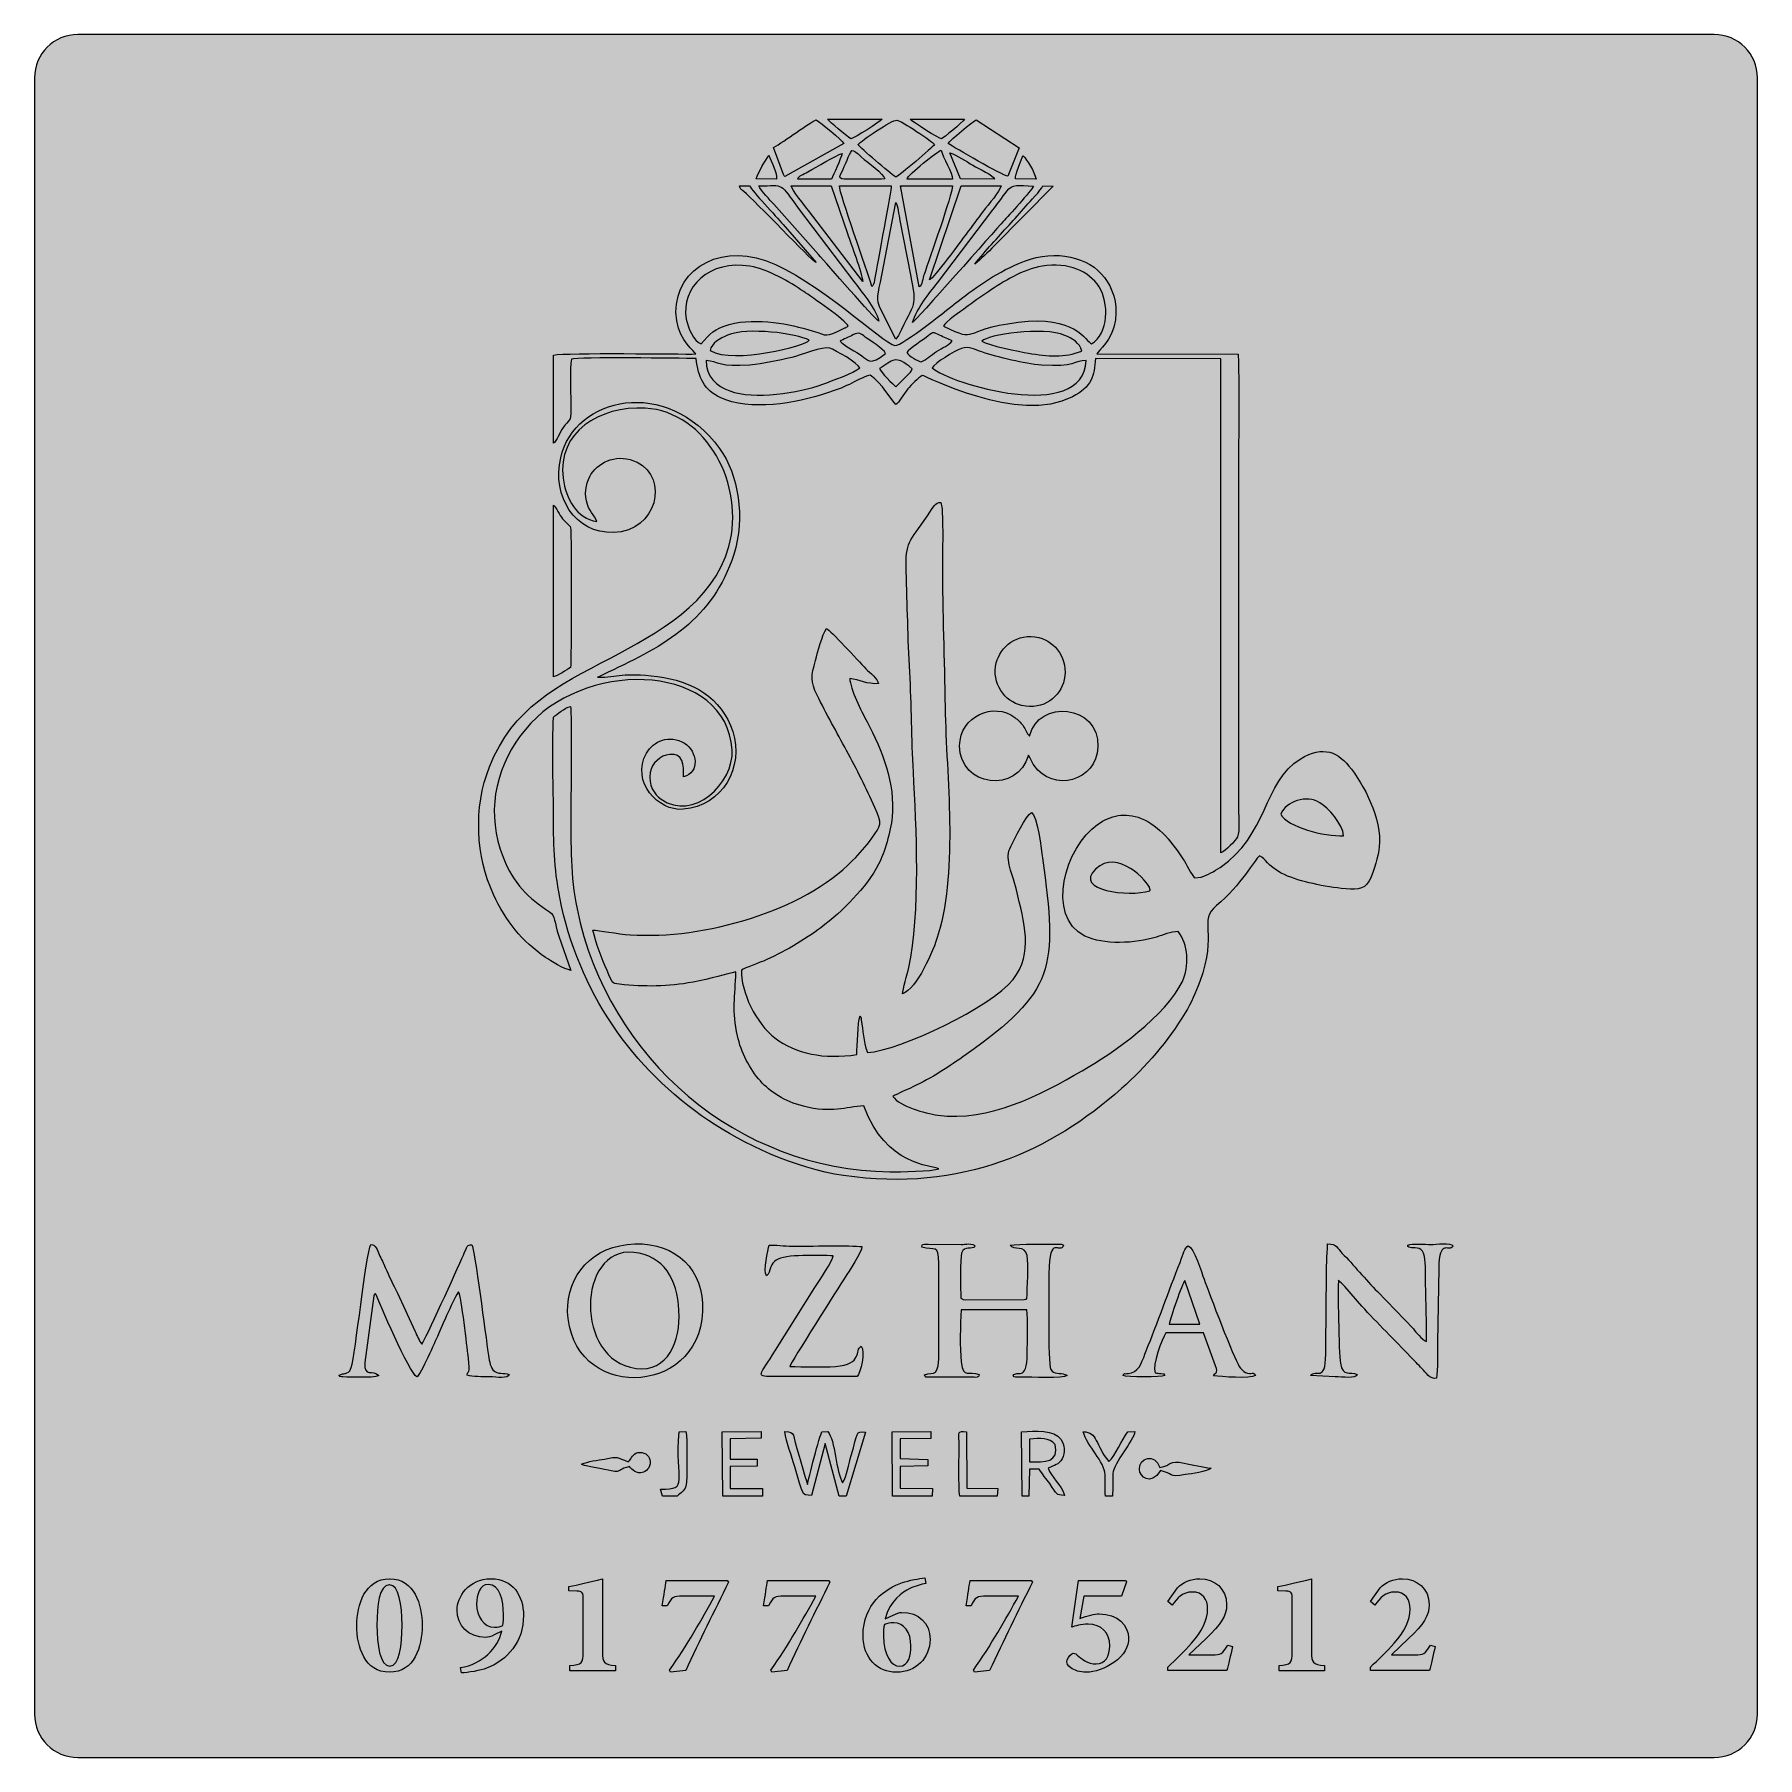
# Model space of a CAD drawing. Header units: millimetres. Extents: x -706.8 to -667, y -594.2 to -554.4.
import ezdxf

# ---------------------------------------------------------------- set-up
doc = ezdxf.new("R2010")
doc.units = ezdxf.units.MM
doc.header["$MEASUREMENT"] = 0
doc.layers.add('Layer 1', color=7, linetype='Continuous')

msp = doc.modelspace()

# ---------------------------------------------------------------- hatches: boundary and pattern name
at = {"layer": 'Layer 1', "true_color": 0xfff212}
h = msp.add_hatch(color=2, dxfattribs=at)
edge = h.paths.add_edge_path()
edge.add_spline(control_points=[(-705.7781, -554.4009), (-705.7781, -554.4009), (-667.9781, -554.4009), (-667.9781, -554.4009), (-667.4281, -554.4009), (-666.9781, -554.8509), (-666.9781, -555.4009), (-666.9781, -555.4009), (-666.9781, -593.2009), (-666.9781, -593.2009), (-666.9781, -593.7509), (-667.4281, -594.2009), (-667.9781, -594.2009), (-667.9781, -594.2009), (-705.7781, -594.2009), (-705.7781, -594.2009), (-706.3281, -594.2009), (-706.7781, -593.7509), (-706.7781, -593.2009), (-706.7781, -593.2009), (-706.7781, -555.4009), (-706.7781, -555.4009), (-706.7781, -554.8509), (-706.3281, -554.4009), (-705.7781, -554.4009)], knot_values=[0, 0, 0, 0, 0.125, 0.125, 0.125, 0.25, 0.25, 0.25, 0.375, 0.375, 0.375, 0.5, 0.5, 0.5, 0.625, 0.625, 0.625, 0.75, 0.75, 0.75, 0.875, 0.875, 0.875, 1, 1, 1, 1], degree=3, periodic=1)
at = {"layer": 'Layer 1', "true_color": 0x373435}
h = msp.add_hatch(color=250, dxfattribs=at)
edge = h.paths.add_edge_path()
edge.add_spline(control_points=[(-689.7084, -557.0103), (-689.7084, -557.0103), (-689.4796, -557.6358), (-689.4796, -557.6358), (-689.4632, -557.6663), (-689.4629, -557.6654), (-689.4486, -557.6826), (-689.4486, -557.6826), (-688.0862, -556.9201), (-688.0862, -556.9201), (-688.1185, -556.8411), (-688.6297, -556.4262), (-688.7188, -556.3736), (-688.8752, -556.4288), (-689.4552, -556.8783), (-689.7084, -557.0103)], knot_values=[0, 0, 0, 0, 0.2, 0.2, 0.2, 0.4, 0.4, 0.4, 0.6, 0.6, 0.6, 0.8, 0.8, 0.8, 1, 1, 1, 1], degree=3, periodic=1)
h = msp.add_hatch(color=250, dxfattribs=at)
edge = h.paths.add_edge_path()
edge.add_spline(control_points=[(-687.1973, -556.3551), (-687.1973, -556.3551), (-688.4616, -556.3551), (-688.4616, -556.3551), (-688.3924, -556.4472), (-688.0486, -556.7158), (-687.9185, -556.8143), (-687.8301, -556.7905), (-687.2576, -556.4246), (-687.1973, -556.3551)], knot_values=[0, 0, 0, 0, 0.3333333, 0.3333333, 0.3333333, 0.6666667, 0.6666667, 0.6666667, 1, 1, 1, 1], degree=3, periodic=1)
h = msp.add_hatch(color=250, dxfattribs=at)
edge = h.paths.add_edge_path()
edge.add_spline(control_points=[(-687.7568, -556.9436), (-687.7023, -557.0281), (-687.0221, -557.5987), (-686.8827, -557.6983), (-686.7972, -557.6637), (-686.0388, -557.008), (-685.9903, -556.9436), (-686.0354, -556.8712), (-686.7496, -556.3914), (-686.8623, -556.3808), (-686.9675, -556.3708), (-687.7015, -556.8663), (-687.7568, -556.9436)], knot_values=[0, 0, 0, 0, 0.25, 0.25, 0.25, 0.5, 0.5, 0.5, 0.75, 0.75, 0.75, 1, 1, 1, 1], degree=3, periodic=1)
h = msp.add_hatch(color=250, dxfattribs=at)
edge = h.paths.add_edge_path()
edge.add_spline(control_points=[(-685.2954, -556.3551), (-685.2954, -556.3551), (-686.5505, -556.3551), (-686.5505, -556.3551), (-686.5083, -556.415), (-685.8732, -556.8179), (-685.8233, -556.8085), (-685.7912, -556.8025), (-685.3427, -556.4367), (-685.2954, -556.3551)], knot_values=[0, 0, 0, 0, 0.3333333, 0.3333333, 0.3333333, 0.6666667, 0.6666667, 0.6666667, 1, 1, 1, 1], degree=3, periodic=1)
h = msp.add_hatch(color=250, dxfattribs=at)
edge = h.paths.add_edge_path()
edge.add_spline(control_points=[(-685.6712, -556.9201), (-685.5251, -557.0143), (-684.4273, -557.6605), (-684.2932, -557.6752), (-684.2932, -557.6752), (-684.0351, -557.0177), (-684.0351, -557.0177), (-684.0351, -557.0177), (-685.023, -556.3731), (-685.023, -556.3731), (-685.1058, -556.4127), (-685.636, -556.8433), (-685.6712, -556.9201)], knot_values=[0, 0, 0, 0, 0.25, 0.25, 0.25, 0.5, 0.5, 0.5, 0.75, 0.75, 0.75, 1, 1, 1, 1], degree=3, periodic=1)
h = msp.add_hatch(color=250, dxfattribs=at)
edge = h.paths.add_edge_path()
edge.add_spline(control_points=[(-690.1047, -557.7369), (-690.1047, -557.7369), (-689.638, -557.7398), (-689.638, -557.7398), (-689.6166, -557.6146), (-689.7649, -557.3283), (-689.8138, -557.1895), (-689.8851, -557.3062), (-690.077, -557.5947), (-690.1047, -557.7369)], knot_values=[0, 0, 0, 0, 0.3333333, 0.3333333, 0.3333333, 0.6666667, 0.6666667, 0.6666667, 1, 1, 1, 1], degree=3, periodic=1)
h = msp.add_hatch(color=250, dxfattribs=at)
edge = h.paths.add_edge_path()
edge.add_spline(control_points=[(-689.1482, -557.7404), (-689.1482, -557.7404), (-688.3669, -557.7402), (-688.3669, -557.7402), (-688.3132, -557.643), (-688.1531, -557.2684), (-688.1239, -557.1476), (-688.269, -557.1975), (-688.706, -557.4601), (-688.913, -557.5719), (-689.0298, -557.6349), (-689.1178, -557.6623), (-689.1482, -557.7404)], knot_values=[0, 0, 0, 0, 0.25, 0.25, 0.25, 0.5, 0.5, 0.5, 0.75, 0.75, 0.75, 1, 1, 1, 1], degree=3, periodic=1)
h = msp.add_hatch(color=250, dxfattribs=at)
edge = h.paths.add_edge_path()
edge.add_spline(control_points=[(-687.1374, -557.7392), (-687.1655, -557.6105), (-687.5097, -557.3776), (-687.6838, -557.227), (-687.7465, -557.1728), (-687.7983, -557.0989), (-687.8949, -557.0793), (-687.9631, -557.1729), (-688.0539, -557.4204), (-688.1319, -557.5788), (-688.1753, -557.6671), (-688.213, -557.7108), (-688.1288, -557.7368), (-688.077, -557.7528), (-687.2571, -557.7414), (-687.1374, -557.7392)], knot_values=[0, 0, 0, 0, 0.2, 0.2, 0.2, 0.4, 0.4, 0.4, 0.6, 0.6, 0.6, 0.8, 0.8, 0.8, 1, 1, 1, 1], degree=3, periodic=1)
h = msp.add_hatch(color=250, dxfattribs=at)
edge = h.paths.add_edge_path()
edge.add_spline(control_points=[(-686.6218, -557.7406), (-686.6218, -557.7406), (-685.575, -557.7407), (-685.575, -557.7407), (-685.5697, -557.6178), (-685.7925, -557.2266), (-685.8383, -557.073), (-685.9016, -557.0887), (-686.6073, -557.6428), (-686.6218, -557.7406)], knot_values=[0, 0, 0, 0, 0.3333333, 0.3333333, 0.3333333, 0.6666667, 0.6666667, 0.6666667, 1, 1, 1, 1], degree=3, periodic=1)
h = msp.add_hatch(color=250, dxfattribs=at)
edge = h.paths.add_edge_path()
edge.add_spline(control_points=[(-685.3852, -557.739), (-685.3852, -557.739), (-684.6007, -557.7403), (-684.6007, -557.7403), (-684.6366, -557.6513), (-684.9551, -557.5076), (-685.1016, -557.423), (-685.2646, -557.3289), (-685.4649, -557.1919), (-685.6324, -557.1363), (-685.6324, -557.1363), (-685.3852, -557.739), (-685.3852, -557.739)], knot_values=[0, 0, 0, 0, 0.25, 0.25, 0.25, 0.5, 0.5, 0.5, 0.75, 0.75, 0.75, 1, 1, 1, 1], degree=3, periodic=1)
h = msp.add_hatch(color=250, dxfattribs=at)
edge = h.paths.add_edge_path()
edge.add_spline(control_points=[(-684.1187, -557.7322), (-684.1187, -557.7322), (-683.6387, -557.7398), (-683.6387, -557.7398), (-683.6812, -557.577), (-683.8487, -557.2904), (-683.9401, -557.206), (-683.9865, -557.2772), (-684.1289, -557.6527), (-684.1187, -557.7322)], knot_values=[0, 0, 0, 0, 0.3333333, 0.3333333, 0.3333333, 0.6666667, 0.6666667, 0.6666667, 1, 1, 1, 1], degree=3, periodic=1)
h = msp.add_hatch(color=250, dxfattribs=at)
edge = h.paths.add_edge_path()
edge.add_spline(control_points=[(-688.7258, -559.6704), (-688.7258, -559.6704), (-689.4849, -558.7927), (-689.4849, -558.7927), (-689.6531, -558.5929), (-690.1945, -558.0355), (-690.2595, -557.9011), (-690.2595, -557.9011), (-690.4968, -557.898), (-690.4968, -557.898), (-690.4614, -557.9973), (-690.4835, -557.9504), (-690.3907, -558.0286), (-690.1412, -558.2389), (-688.8485, -559.6039), (-688.7258, -559.6704)], knot_values=[0, 0, 0, 0, 0.2, 0.2, 0.2, 0.4, 0.4, 0.4, 0.6, 0.6, 0.6, 0.8, 0.8, 0.8, 1, 1, 1, 1], degree=3, periodic=1)
h = msp.add_hatch(color=250, dxfattribs=at)
edge = h.paths.add_edge_path()
edge.add_spline(control_points=[(-690.0483, -557.8991), (-690.0038, -558.0124), (-689.7818, -558.2296), (-689.6979, -558.3229), (-689.6979, -558.3229), (-688.6681, -559.4829), (-688.6681, -559.4829), (-688.4784, -559.6909), (-687.3822, -560.9652), (-687.2755, -561.0215), (-687.3489, -560.7065), (-687.6928, -560.3243), (-687.8551, -560.1052), (-687.8551, -560.1052), (-689.1118, -558.4438), (-689.1118, -558.4438), (-689.5801, -557.8061), (-689.4382, -557.8897), (-690.0483, -557.8991)], knot_values=[0, 0, 0, 0, 0.1666667, 0.1666667, 0.1666667, 0.3333333, 0.3333333, 0.3333333, 0.5, 0.5, 0.5, 0.6666667, 0.6666667, 0.6666667, 0.8333333, 0.8333333, 0.8333333, 1, 1, 1, 1], degree=3, periodic=1)
h = msp.add_hatch(color=250, dxfattribs=at)
edge = h.paths.add_edge_path()
edge.add_spline(control_points=[(-688.3766, -557.8951), (-688.3766, -557.8951), (-689.299, -557.8973), (-689.299, -557.8973), (-689.2939, -557.97), (-688.9673, -558.3858), (-688.9018, -558.4684), (-688.9018, -558.4684), (-687.648, -560.1077), (-687.648, -560.1077), (-687.6689, -559.8874), (-687.9159, -559.2454), (-687.9982, -559.0004), (-687.9982, -559.0004), (-688.3766, -557.8951), (-688.3766, -557.8951)], knot_values=[0, 0, 0, 0, 0.2, 0.2, 0.2, 0.4, 0.4, 0.4, 0.6, 0.6, 0.6, 0.8, 0.8, 0.8, 1, 1, 1, 1], degree=3, periodic=1)
h = msp.add_hatch(color=250, dxfattribs=at)
edge = h.paths.add_edge_path()
edge.add_spline(control_points=[(-686.9862, -557.8948), (-686.9862, -557.8948), (-688.1863, -557.8995), (-688.1863, -557.8995), (-688.1792, -558.0894), (-687.5456, -559.8431), (-687.4344, -560.2249), (-687.3955, -560.1809), (-687.3919, -560.1735), (-687.3751, -560.0719), (-687.3095, -559.6747), (-686.9765, -557.971), (-686.9862, -557.8948)], knot_values=[0, 0, 0, 0, 0.25, 0.25, 0.25, 0.5, 0.5, 0.5, 0.75, 0.75, 0.75, 1, 1, 1, 1], degree=3, periodic=1)
h = msp.add_hatch(color=250, dxfattribs=at)
edge = h.paths.add_edge_path()
edge.add_spline(control_points=[(-686.2306, -559.9488), (-686.0895, -559.5471), (-685.5866, -558.1025), (-685.5706, -557.8968), (-685.5706, -557.8968), (-686.7766, -557.8979), (-686.7766, -557.8979), (-686.7766, -557.8979), (-686.3412, -560.2302), (-686.3412, -560.2302), (-686.2748, -560.2012), (-686.2547, -560.0173), (-686.2306, -559.9488)], knot_values=[0, 0, 0, 0, 0.25, 0.25, 0.25, 0.5, 0.5, 0.5, 0.75, 0.75, 0.75, 1, 1, 1, 1], degree=3, periodic=1)
h = msp.add_hatch(color=250, dxfattribs=at)
edge = h.paths.add_edge_path()
edge.add_spline(control_points=[(-686.4969, -561.054), (-686.4411, -561.032), (-684.6096, -558.9484), (-684.4011, -558.7192), (-684.2841, -558.5904), (-683.7549, -558.0189), (-683.7011, -557.9027), (-684.0593, -557.8813), (-684.1895, -557.8557), (-684.3188, -558.0233), (-684.4273, -558.1639), (-684.5408, -558.325), (-684.6418, -558.4541), (-684.6418, -558.4541), (-685.9229, -560.14), (-685.9229, -560.14), (-686.1195, -560.391), (-686.3862, -560.7129), (-686.4969, -561.054)], knot_values=[0, 0, 0, 0, 0.1666667, 0.1666667, 0.1666667, 0.3333333, 0.3333333, 0.3333333, 0.5, 0.5, 0.5, 0.6666667, 0.6666667, 0.6666667, 0.8333333, 0.8333333, 0.8333333, 1, 1, 1, 1], degree=3, periodic=1)
h = msp.add_hatch(color=250, dxfattribs=at)
edge = h.paths.add_edge_path()
edge.add_spline(control_points=[(-686.107, -560.0713), (-686.0037, -560.0348), (-685.3794, -559.1687), (-685.2602, -559.0131), (-685.1247, -558.8362), (-684.9959, -558.6547), (-684.856, -558.4752), (-684.742, -558.329), (-684.4831, -558.0245), (-684.4452, -557.9004), (-684.4452, -557.9004), (-685.3761, -557.8979), (-685.3761, -557.8979), (-685.3761, -557.8979), (-686.107, -560.0713), (-686.107, -560.0713)], knot_values=[0, 0, 0, 0, 0.2, 0.2, 0.2, 0.4, 0.4, 0.4, 0.6, 0.6, 0.6, 0.8, 0.8, 0.8, 1, 1, 1, 1], degree=3, periodic=1)
h = msp.add_hatch(color=250, dxfattribs=at)
edge = h.paths.add_edge_path()
edge.add_spline(control_points=[(-685.0569, -559.7057), (-684.9252, -559.5986), (-684.7498, -559.4252), (-684.611, -559.2861), (-684.611, -559.2861), (-683.247, -557.9024), (-683.247, -557.9024), (-683.247, -557.9024), (-683.4833, -557.8977), (-683.4833, -557.8977), (-683.5303, -557.9988), (-683.7902, -558.2684), (-683.869, -558.3562), (-684.0263, -558.5313), (-684.133, -558.666), (-684.2674, -558.8058), (-684.4093, -558.9533), (-684.5205, -559.0898), (-684.6696, -559.2507), (-684.7839, -559.374), (-684.9558, -559.5729), (-685.0569, -559.7057)], knot_values=[0, 0, 0, 0, 0.1428571, 0.1428571, 0.1428571, 0.2857143, 0.2857143, 0.2857143, 0.4285714, 0.4285714, 0.4285714, 0.5714286, 0.5714286, 0.5714286, 0.7142857, 0.7142857, 0.7142857, 0.8571429, 0.8571429, 0.8571429, 1, 1, 1, 1], degree=3, periodic=1)
h = msp.add_hatch(color=250, dxfattribs=at)
edge = h.paths.add_edge_path()
edge.add_spline(control_points=[(-687.2053, -559.9638), (-687.2943, -560.4322), (-687.3602, -560.4873), (-687.214, -560.7824), (-687.214, -560.7824), (-686.8827, -561.4352), (-686.8827, -561.4352), (-686.8827, -561.4352), (-686.8233, -561.3559), (-686.8233, -561.3559), (-686.4367, -560.5584), (-686.3927, -560.7167), (-686.545, -559.95), (-686.545, -559.95), (-686.7917, -558.6959), (-686.7917, -558.6959), (-686.8159, -558.5725), (-686.8279, -558.3489), (-686.8827, -558.2856), (-686.8827, -558.2856), (-687.2053, -559.9638), (-687.2053, -559.9638)], knot_values=[0, 0, 0, 0, 0.1428571, 0.1428571, 0.1428571, 0.2857143, 0.2857143, 0.2857143, 0.4285714, 0.4285714, 0.4285714, 0.5714286, 0.5714286, 0.5714286, 0.7142857, 0.7142857, 0.7142857, 0.8571429, 0.8571429, 0.8571429, 1, 1, 1, 1], degree=3, periodic=1)
h = msp.add_hatch(color=250, dxfattribs=at)
edge = h.paths.add_edge_path()
edge.add_spline(control_points=[(-682.2377, -561.7802), (-682.2152, -561.708), (-681.8724, -561.4785), (-681.8094, -560.9902), (-681.7566, -560.5818), (-681.8835, -560.2554), (-682.0647, -560.0121), (-682.415, -559.5417), (-683.1941, -559.3583), (-683.908, -559.6349), (-684.5318, -559.8766), (-684.9969, -560.2179), (-685.4493, -560.5658), (-685.58, -560.6663), (-686.7457, -561.6101), (-686.9018, -561.5842), (-687.1888, -561.5367), (-688.694, -560.0579), (-689.8915, -559.6242), (-691.0434, -559.207), (-692.1058, -559.925), (-691.9438, -561.0177), (-691.8745, -561.485), (-691.5235, -561.7242), (-691.5053, -561.7811), (-691.8611, -561.7882), (-694.4847, -561.7441), (-694.7903, -561.8068), (-694.7903, -561.8068), (-694.7872, -563.8436), (-694.7872, -563.8436), (-694.7162, -563.7817), (-694.6494, -563.6005), (-694.5643, -563.4805), (-694.4308, -563.292), (-694.3846, -563.3594), (-694.3872, -563.0644), (-694.3893, -562.8319), (-694.4168, -562.0656), (-694.3767, -561.9032), (-694.2346, -561.8435), (-691.8673, -561.883), (-691.4927, -561.8853), (-691.4457, -562.3278), (-691.3007, -562.6223), (-690.9395, -562.7898), (-690.2602, -563.1047), (-689.1835, -562.9245), (-688.4828, -562.6879), (-688.3062, -562.6283), (-688.1205, -562.5641), (-687.9556, -562.4836), (-687.8085, -562.4117), (-687.6391, -562.3128), (-687.4712, -562.2695), (-687.2102, -562.4479), (-686.971, -562.8669), (-686.8827, -562.9502), (-686.8086, -562.9047), (-686.7154, -562.7157), (-686.6052, -562.5884), (-686.5298, -562.5013), (-686.3572, -562.33), (-686.2706, -562.2754), (-686.2305, -562.2681), (-684.0529, -563.4264), (-682.7992, -562.7701), (-682.3662, -562.5435), (-682.2928, -562.2854), (-682.2711, -561.8845), (-682.2711, -561.8845), (-679.3731, -561.89), (-679.3731, -561.89), (-679.3731, -561.89), (-679.3732, -573.3054), (-679.3732, -573.3054), (-679.2785, -573.2743), (-679.0202, -573.0126), (-678.9875, -572.9361), (-678.9346, -572.8126), (-678.9697, -572.3697), (-678.9697, -572.198), (-678.9697, -572.198), (-678.9697, -564.7591), (-678.9697, -564.7591), (-678.9697, -563.78), (-678.944, -562.7659), (-678.9716, -561.784), (-678.9716, -561.784), (-682.2377, -561.7802), (-682.2377, -561.7802)], knot_values=[0, 0, 0, 0, 0.0333333, 0.0333333, 0.0333333, 0.0666667, 0.0666667, 0.0666667, 0.1, 0.1, 0.1, 0.1333333, 0.1333333, 0.1333333, 0.1666667, 0.1666667, 0.1666667, 0.2, 0.2, 0.2, 0.2333333, 0.2333333, 0.2333333, 0.2666667, 0.2666667, 0.2666667, 0.3, 0.3, 0.3, 0.3333333, 0.3333333, 0.3333333, 0.3666667, 0.3666667, 0.3666667, 0.4, 0.4, 0.4, 0.4333333, 0.4333333, 0.4333333, 0.4666667, 0.4666667, 0.4666667, 0.5, 0.5, 0.5, 0.5333333, 0.5333333, 0.5333333, 0.5666667, 0.5666667, 0.5666667, 0.6, 0.6, 0.6, 0.6333333, 0.6333333, 0.6333333, 0.6666667, 0.6666667, 0.6666667, 0.7, 0.7, 0.7, 0.7333333, 0.7333333, 0.7333333, 0.7666667, 0.7666667, 0.7666667, 0.8, 0.8, 0.8, 0.8333333, 0.8333333, 0.8333333, 0.8666667, 0.8666667, 0.8666667, 0.9, 0.9, 0.9, 0.9333333, 0.9333333, 0.9333333, 0.9666667, 0.9666667, 0.9666667, 1, 1, 1, 1], degree=3, periodic=1)
h = msp.add_hatch(color=250, dxfattribs=at)
edge = h.paths.add_edge_path()
edge.add_spline(control_points=[(-691.3789, -561.549), (-691.5498, -561.4959), (-691.6898, -561.1507), (-691.7217, -560.9794), (-691.8612, -560.2303), (-691.1702, -559.5967), (-690.254, -559.7552), (-689.8164, -559.8309), (-689.3411, -560.1147), (-689.009, -560.3403), (-688.8392, -560.4557), (-688.034, -561.0071), (-687.9841, -561.1339), (-688.0116, -561.1566), (-687.9846, -561.1383), (-688.0296, -561.1647), (-688.0651, -561.1856), (-688.0394, -561.171), (-688.0766, -561.1887), (-688.5399, -561.4089), (-688.4475, -561.355), (-688.7939, -561.2532), (-689.1134, -561.1592), (-689.368, -561.0902), (-689.707, -561.0536), (-690.0534, -561.0162), (-690.4048, -561.0106), (-690.7282, -561.0988), (-691.0676, -561.1914), (-691.1793, -561.315), (-691.3789, -561.549)], knot_values=[0, 0, 0, 0, 0.1, 0.1, 0.1, 0.2, 0.2, 0.2, 0.3, 0.3, 0.3, 0.4, 0.4, 0.4, 0.5, 0.5, 0.5, 0.6, 0.6, 0.6, 0.7, 0.7, 0.7, 0.8, 0.8, 0.8, 0.9, 0.9, 0.9, 1, 1, 1, 1], degree=3, periodic=1)
h = msp.add_hatch(color=250, dxfattribs=at)
edge = h.paths.add_edge_path()
edge.add_spline(control_points=[(-685.7825, -561.1421), (-685.7422, -561.0297), (-685.3738, -560.7949), (-685.273, -560.718), (-685.0998, -560.5857), (-684.9175, -560.4596), (-684.7375, -560.338), (-684.4047, -560.1131), (-683.9429, -559.8243), (-683.5052, -559.755), (-682.8887, -559.6574), (-682.4239, -559.8662), (-682.1883, -560.2296), (-681.9524, -560.5933), (-681.9635, -561.3162), (-682.3629, -561.5501), (-682.481, -561.4909), (-682.7534, -560.8744), (-684.0577, -561.0465), (-685.4424, -561.2291), (-684.9335, -561.5393), (-685.7825, -561.1421)], knot_values=[0, 0, 0, 0, 0.1428571, 0.1428571, 0.1428571, 0.2857143, 0.2857143, 0.2857143, 0.4285714, 0.4285714, 0.4285714, 0.5714286, 0.5714286, 0.5714286, 0.7142857, 0.7142857, 0.7142857, 0.8571429, 0.8571429, 0.8571429, 1, 1, 1, 1], degree=3, periodic=1)
h = msp.add_hatch(color=250, dxfattribs=at)
edge = h.paths.add_edge_path()
edge.add_spline(control_points=[(-691.1713, -561.7037), (-691.1431, -561.5261), (-690.9355, -561.417), (-690.7682, -561.3471), (-690.3126, -561.1565), (-689.1647, -561.3047), (-688.8838, -561.4634), (-688.9533, -561.586), (-690.6081, -562.0252), (-691.1713, -561.7037)], knot_values=[0, 0, 0, 0, 0.3333333, 0.3333333, 0.3333333, 0.6666667, 0.6666667, 0.6666667, 1, 1, 1, 1], degree=3, periodic=1)
h = msp.add_hatch(color=250, dxfattribs=at)
edge = h.paths.add_edge_path()
edge.add_spline(control_points=[(-684.8925, -561.487), (-684.7835, -561.3347), (-683.4717, -561.1411), (-682.9771, -561.3511), (-682.8184, -561.4184), (-682.6176, -561.5306), (-682.5866, -561.7124), (-682.9897, -561.875), (-683.3727, -561.8323), (-683.8205, -561.7628), (-684.011, -561.7333), (-684.7673, -561.5754), (-684.8925, -561.487)], knot_values=[0, 0, 0, 0, 0.25, 0.25, 0.25, 0.5, 0.5, 0.5, 0.75, 0.75, 0.75, 1, 1, 1, 1], degree=3, periodic=1)
h = msp.add_hatch(color=250, dxfattribs=at)
edge = h.paths.add_edge_path()
edge.add_spline(control_points=[(-688.1692, -561.487), (-688.1037, -561.4411), (-687.9545, -561.3865), (-687.8745, -561.3425), (-687.7276, -561.2615), (-687.6835, -561.3209), (-687.5865, -561.3913), (-687.494, -561.4583), (-687.1588, -561.6633), (-687.1186, -561.7694), (-687.4827, -562.0688), (-687.5272, -561.9172), (-687.6663, -561.8222), (-687.7825, -561.743), (-688.0838, -561.5784), (-688.1692, -561.487)], knot_values=[0, 0, 0, 0, 0.2, 0.2, 0.2, 0.4, 0.4, 0.4, 0.6, 0.6, 0.6, 0.8, 0.8, 0.8, 1, 1, 1, 1], degree=3, periodic=1)
h = msp.add_hatch(color=250, dxfattribs=at)
edge = h.paths.add_edge_path()
edge.add_spline(control_points=[(-686.629, -561.7459), (-686.5809, -561.6697), (-686.2319, -561.4373), (-686.1358, -561.3623), (-686.0093, -561.2637), (-686.0179, -561.2752), (-685.8714, -561.3456), (-685.7698, -561.3944), (-685.6652, -561.4399), (-685.5824, -561.4777), (-685.6514, -561.5832), (-685.8038, -561.6359), (-685.9397, -561.7243), (-686.0753, -561.8125), (-686.1677, -561.9009), (-686.2942, -561.9651), (-686.3777, -561.9411), (-686.5869, -561.8243), (-686.629, -561.7459)], knot_values=[0, 0, 0, 0, 0.1666667, 0.1666667, 0.1666667, 0.3333333, 0.3333333, 0.3333333, 0.5, 0.5, 0.5, 0.6666667, 0.6666667, 0.6666667, 0.8333333, 0.8333333, 0.8333333, 1, 1, 1, 1], degree=3, periodic=1)
h = msp.add_hatch(color=250, dxfattribs=at)
edge = h.paths.add_edge_path()
edge.add_spline(control_points=[(-691.2659, -561.9305), (-690.9833, -561.9537), (-690.9406, -562.0984), (-690.254, -562.0366), (-689.9374, -562.0082), (-689.592, -561.9342), (-689.2869, -561.8602), (-689.0971, -561.8142), (-688.5572, -561.5982), (-688.409, -561.646), (-688.2748, -561.6893), (-687.7508, -561.9981), (-687.7135, -562.099), (-687.8564, -562.231), (-688.3521, -562.3982), (-688.5702, -562.4796), (-689.1172, -562.6837), (-690.1651, -562.8418), (-690.7167, -562.6362), (-691.0215, -562.5225), (-691.2759, -562.2959), (-691.2659, -561.9305)], knot_values=[0, 0, 0, 0, 0.1428571, 0.1428571, 0.1428571, 0.2857143, 0.2857143, 0.2857143, 0.4285714, 0.4285714, 0.4285714, 0.5714286, 0.5714286, 0.5714286, 0.7142857, 0.7142857, 0.7142857, 0.8571429, 0.8571429, 0.8571429, 1, 1, 1, 1], degree=3, periodic=1)
h = msp.add_hatch(color=250, dxfattribs=at)
edge = h.paths.add_edge_path()
edge.add_spline(control_points=[(-687.2612, -562.12), (-686.9484, -561.9355), (-686.909, -561.7775), (-686.5045, -562.1226), (-686.5261, -562.1896), (-686.5201, -562.1725), (-686.5789, -562.2379), (-686.5789, -562.2379), (-686.8827, -562.5417), (-686.8827, -562.5417), (-686.9404, -562.4924), (-687.2239, -562.1992), (-687.2612, -562.12)], knot_values=[0, 0, 0, 0, 0.25, 0.25, 0.25, 0.5, 0.5, 0.5, 0.75, 0.75, 0.75, 1, 1, 1, 1], degree=3, periodic=1)
h = msp.add_hatch(color=250, dxfattribs=at)
edge = h.paths.add_edge_path()
edge.add_spline(control_points=[(-686.0461, -562.099), (-685.982, -561.993), (-685.5368, -561.713), (-685.3677, -561.6557), (-685.1834, -561.5932), (-685.0507, -561.6843), (-684.8936, -561.7354), (-684.4946, -561.8651), (-683.9319, -562.0055), (-683.5153, -562.0375), (-682.7431, -562.0968), (-682.7597, -561.9302), (-682.4877, -561.9351), (-682.5499, -563.3961), (-685.6486, -562.4691), (-686.0461, -562.099)], knot_values=[0, 0, 0, 0, 0.2, 0.2, 0.2, 0.4, 0.4, 0.4, 0.6, 0.6, 0.6, 0.8, 0.8, 0.8, 1, 1, 1, 1], degree=3, periodic=1)
h = msp.add_hatch(color=250, dxfattribs=at)
edge = h.paths.add_edge_path()
edge.add_spline(control_points=[(-693.7864, -565.651), (-694.2652, -565.5702), (-694.4986, -565.1417), (-694.5644, -564.6515), (-694.7081, -563.581), (-693.721, -562.9764), (-692.6726, -563.0336), (-691.2424, -563.1115), (-690.3533, -564.8338), (-690.7376, -566.2251), (-691.1021, -567.5447), (-692.4035, -568.2381), (-693.4762, -568.8048), (-694.7176, -569.4605), (-695.7161, -569.9412), (-696.2663, -571.3138), (-696.647, -572.2638), (-696.5783, -573.4009), (-696.1758, -574.2652), (-695.8912, -574.8759), (-695.5192, -575.3495), (-694.9726, -575.7205), (-694.8507, -575.8032), (-694.5453, -575.991), (-694.3888, -576.0197), (-694.3888, -576.0197), (-694.6663, -575.2271), (-694.6663, -575.2271), (-694.7755, -574.8964), (-694.7443, -574.7582), (-694.8831, -574.6661), (-695.3692, -574.3435), (-695.7102, -574.0216), (-695.9532, -573.4068), (-696.342, -572.4232), (-696.1572, -571.4177), (-695.552, -570.5908), (-695.552, -570.5908), (-695.3129, -570.3121), (-695.3129, -570.3121), (-693.9193, -568.8153), (-690.7904, -568.9563), (-690.664, -570.9258), (-690.6141, -571.7026), (-691.5687, -572.5883), (-692.3033, -572.0642), (-692.4647, -571.9491), (-692.6023, -571.7396), (-692.5546, -571.4467), (-692.5207, -571.2388), (-692.3207, -571.0501), (-692.1041, -571.0292), (-691.7961, -570.9994), (-691.7721, -571.2719), (-691.7864, -571.5483), (-691.4001, -571.4561), (-691.4687, -570.9525), (-691.7638, -570.7724), (-692.1061, -570.5636), (-692.489, -570.7213), (-692.6435, -571.0038), (-693.0063, -571.667), (-692.3654, -572.3444), (-691.791, -572.2989), (-690.8841, -572.227), (-690.3861, -571.3107), (-690.6492, -570.5035), (-690.9096, -569.7055), (-691.5864, -569.3365), (-692.3894, -569.2312), (-693.2008, -569.1249), (-693.286, -569.252), (-693.7702, -569.2492), (-693.6879, -569.2136), (-693.6138, -569.1704), (-693.5281, -569.1308), (-692.2246, -568.5286), (-691.1025, -567.9076), (-690.6263, -566.41), (-690.3566, -565.5617), (-690.5144, -564.5654), (-690.956, -563.9609), (-692.174, -562.2937), (-694.2964, -562.7581), (-694.6226, -564.178), (-694.8279, -565.0714), (-694.2938, -565.9327), (-693.4033, -565.9054), (-692.3924, -565.8745), (-692.1183, -564.645), (-692.8589, -564.283), (-693.2961, -564.0692), (-693.7188, -564.2565), (-693.9163, -564.552), (-694.0196, -564.7065), (-694.0796, -564.9466), (-694.0308, -565.1698), (-693.9749, -565.4258), (-693.8447, -565.4857), (-693.7864, -565.651)], knot_values=[0, 0, 0, 0, 0.030303, 0.030303, 0.030303, 0.0606061, 0.0606061, 0.0606061, 0.0909091, 0.0909091, 0.0909091, 0.1212121, 0.1212121, 0.1212121, 0.1515152, 0.1515152, 0.1515152, 0.1818182, 0.1818182, 0.1818182, 0.2121212, 0.2121212, 0.2121212, 0.2424242, 0.2424242, 0.2424242, 0.2727273, 0.2727273, 0.2727273, 0.3030303, 0.3030303, 0.3030303, 0.3333333, 0.3333333, 0.3333333, 0.3636364, 0.3636364, 0.3636364, 0.3939394, 0.3939394, 0.3939394, 0.4242424, 0.4242424, 0.4242424, 0.4545455, 0.4545455, 0.4545455, 0.4848485, 0.4848485, 0.4848485, 0.5151515, 0.5151515, 0.5151515, 0.5454545, 0.5454545, 0.5454545, 0.5757576, 0.5757576, 0.5757576, 0.6060606, 0.6060606, 0.6060606, 0.6363636, 0.6363636, 0.6363636, 0.6666667, 0.6666667, 0.6666667, 0.6969697, 0.6969697, 0.6969697, 0.7272727, 0.7272727, 0.7272727, 0.7575758, 0.7575758, 0.7575758, 0.7878788, 0.7878788, 0.7878788, 0.8181818, 0.8181818, 0.8181818, 0.8484848, 0.8484848, 0.8484848, 0.8787879, 0.8787879, 0.8787879, 0.9090909, 0.9090909, 0.9090909, 0.9393939, 0.9393939, 0.9393939, 0.969697, 0.969697, 0.969697, 1, 1, 1, 1], degree=3, periodic=1)
h = msp.add_hatch(color=250, dxfattribs=at)
edge = h.paths.add_edge_path()
edge.add_spline(control_points=[(-694.7912, -569.2349), (-694.701, -569.2246), (-694.4751, -569.0796), (-694.3965, -569.02), (-694.3725, -568.8326), (-694.3805, -566.2841), (-694.3863, -565.9108), (-694.3895, -565.7039), (-694.4211, -565.7794), (-694.5831, -565.5856), (-694.6489, -565.507), (-694.7258, -565.3221), (-694.7908, -565.2717), (-694.7908, -565.2717), (-694.7912, -569.2349), (-694.7912, -569.2349)], knot_values=[0, 0, 0, 0, 0.2, 0.2, 0.2, 0.4, 0.4, 0.4, 0.6, 0.6, 0.6, 0.8, 0.8, 0.8, 1, 1, 1, 1], degree=3, periodic=1)
h = msp.add_hatch(color=250, dxfattribs=at)
edge = h.paths.add_edge_path()
edge.add_spline(control_points=[(-685.8428, -565.2109), (-685.9829, -565.2113), (-685.9926, -565.2887), (-686.148, -565.5171), (-686.5795, -566.1512), (-686.6617, -566.0932), (-686.6407, -566.8072), (-686.6185, -567.5643), (-686.6032, -568.3587), (-686.5604, -569.1286), (-686.5182, -569.8896), (-686.5215, -570.677), (-686.4775, -571.4335), (-686.4035, -572.7035), (-686.3086, -574.698), (-686.5848, -575.9542), (-686.6197, -576.1129), (-686.7178, -576.4461), (-686.7277, -576.5645), (-686.3973, -576.4373), (-686.0192, -575.5877), (-685.9004, -575.1805), (-685.4416, -573.6081), (-685.716, -571.5896), (-685.7444, -569.9381), (-685.7633, -568.8363), (-685.8037, -567.7439), (-685.8048, -566.6424), (-685.8053, -566.2849), (-685.7784, -565.3977), (-685.8428, -565.2109)], knot_values=[0, 0, 0, 0, 0.1, 0.1, 0.1, 0.2, 0.2, 0.2, 0.3, 0.3, 0.3, 0.4, 0.4, 0.4, 0.5, 0.5, 0.5, 0.6, 0.6, 0.6, 0.7, 0.7, 0.7, 0.8, 0.8, 0.8, 0.9, 0.9, 0.9, 1, 1, 1, 1], degree=3, periodic=1)
h = msp.add_hatch(color=250, dxfattribs=at)
edge = h.paths.add_edge_path()
edge.add_spline(control_points=[(-690.4442, -576.0115), (-690.37, -575.9616), (-690.0434, -575.8445), (-689.9409, -575.8024), (-689.5236, -575.631), (-688.9563, -575.2935), (-688.6143, -575.0341), (-688.1063, -574.649), (-687.5715, -574.1164), (-687.2801, -573.5645), (-687.1397, -573.2986), (-687, -572.8141), (-686.9681, -572.4777), (-686.8943, -571.6997), (-687.1954, -570.9283), (-687.5477, -570.2743), (-687.6795, -570.0297), (-687.9335, -569.5284), (-687.947, -569.2735), (-687.7194, -569.3067), (-687.5452, -569.4131), (-687.2817, -569.3954), (-687.2991, -569.2875), (-687.4765, -569.1454), (-687.572, -569.0513), (-687.7743, -568.8521), (-688.387, -568.1596), (-688.4834, -568.1255), (-688.5888, -568.2622), (-688.6794, -568.6578), (-688.7384, -568.8621), (-688.8379, -569.2066), (-688.8562, -569.3522), (-688.7019, -569.6622), (-688.4906, -570.0867), (-688.2431, -570.5281), (-688.0219, -570.9376), (-687.7764, -571.392), (-687.5668, -571.8071), (-687.3644, -572.2556), (-687.1944, -572.6323), (-687.2197, -572.6763), (-687.4351, -572.9634), (-687.5951, -573.1768), (-687.7014, -573.3022), (-687.88, -573.4846), (-689.0159, -574.6447), (-691.3208, -575.3127), (-693.0155, -575.1966), (-693.3084, -575.1766), (-693.75, -575.0932), (-693.8769, -575.0875), (-693.828, -575.3602), (-693.6564, -575.7853), (-693.5516, -576.0191), (-693.4163, -576.321), (-693.4622, -576.3169), (-693.2632, -576.3382), (-692.6769, -576.4012), (-692.1513, -576.398), (-691.5667, -576.2915), (-691.1505, -576.2158), (-690.7935, -576.0945), (-690.5758, -576.055), (-690.5913, -576.6231), (-690.6728, -576.9599), (-690.5415, -577.5328), (-690.4562, -577.9045), (-690.2558, -578.3028), (-690.0108, -578.5739), (-689.7807, -578.8286), (-689.4545, -579.0444), (-689.0143, -579.1575), (-688.3474, -579.329), (-688.058, -579.1703), (-687.6178, -579.151), (-687.1219, -580.5381), (-686.0536, -580.5216), (-685.8866, -580.602), (-686.0315, -580.6596), (-686.8095, -580.6741), (-687.0239, -580.6713), (-690.523, -580.6255), (-693.5273, -578.086), (-694.2461, -574.5952), (-694.4014, -573.8406), (-694.3879, -573.1296), (-694.3879, -572.3157), (-694.3879, -571.9301), (-694.366, -570.1458), (-694.3964, -569.9216), (-694.5241, -569.9583), (-694.7212, -570.098), (-694.786, -570.1735), (-694.8316, -570.8386), (-694.7907, -571.657), (-694.7907, -572.3392), (-694.7907, -573.0811), (-694.7798, -573.6427), (-694.6446, -574.3322), (-694.2195, -576.499), (-692.9687, -578.3028), (-691.2072, -579.4882), (-690.4269, -580.0134), (-689.2048, -580.5992), (-688.0917, -580.7575), (-685.34, -581.1489), (-683.3035, -580.1961), (-681.6721, -578.7509), (-681.0993, -578.2435), (-680.5915, -577.6461), (-680.1972, -576.9999), (-680.053, -576.7635), (-679.9595, -576.5383), (-679.8629, -576.2762), (-679.4453, -575.1432), (-679.9063, -574.8751), (-679.4752, -574.5207), (-678.9078, -574.0542), (-678.5963, -573.4653), (-678.4787, -573.3722), (-678.3266, -573.4485), (-678.3143, -573.5922), (-677.9803, -573.7699), (-677.7909, -573.8707), (-677.5719, -573.9343), (-677.3334, -573.9949), (-677.1062, -574.0526), (-676.8205, -574.0993), (-676.5928, -574.1257), (-676.2916, -574.1607), (-676.0758, -574.1744), (-675.9483, -573.9522), (-675.8727, -573.8202), (-675.7668, -573.471), (-675.7327, -573.2959), (-675.6065, -572.6468), (-676.0009, -571.8431), (-676.358, -571.3722), (-676.6601, -570.9739), (-677.0014, -570.8075), (-677.5389, -571.137), (-678.3977, -571.6635), (-678.2985, -572.9172), (-679.3917, -573.6394), (-679.5343, -573.7336), (-679.6676, -573.816), (-679.8257, -573.8637), (-679.8257, -573.8637), (-679.9742, -573.8799), (-679.9742, -573.8799), (-679.977, -573.8736), (-679.986, -573.8777), (-679.9915, -573.8755), (-680.0257, -573.8414), (-680.1945, -573.5325), (-680.2391, -573.4629), (-680.4658, -573.1099), (-680.7937, -572.6732), (-681.2168, -572.5077), (-681.5955, -572.3595), (-681.9191, -572.4399), (-682.22, -572.6466), (-682.971, -573.1627), (-683.4299, -574.77), (-682.5184, -575.2255), (-682.0947, -575.4372), (-681.3433, -575.4002), (-680.8637, -575.2497), (-680.7211, -575.205), (-680.5287, -575.127), (-680.3619, -575.1187), (-680.1228, -575.4022), (-680.102, -575.94), (-680.2623, -576.2767), (-680.6327, -577.0546), (-681.8587, -577.9287), (-682.5784, -578.3388), (-683.5399, -578.8868), (-684.7298, -579.531), (-685.9153, -579.3616), (-686.2094, -579.3196), (-686.7967, -579.1601), (-686.9483, -578.9306), (-686.8362, -578.8586), (-686.6164, -578.7731), (-686.4887, -578.7125), (-686.0644, -578.5112), (-685.6453, -578.2394), (-685.2586, -577.9644), (-683.2097, -576.5076), (-683.1368, -575.9654), (-683.4943, -573.4207), (-683.518, -573.2518), (-683.6177, -572.4248), (-683.7518, -572.3722), (-683.8778, -572.4281), (-684.1383, -572.9965), (-684.2267, -573.1581), (-684.3754, -573.4298), (-684.2165, -573.6847), (-684.0982, -574.1622), (-683.9153, -574.9004), (-683.7022, -575.6287), (-684.1723, -576.2263), (-684.6754, -576.8659), (-686.7844, -577.8712), (-687.5401, -577.9174), (-687.6349, -577.6291), (-687.6373, -577.4188), (-687.6801, -577.1641), (-687.6848, -577.1361), (-687.687, -577.1299), (-687.6936, -577.1053), (-687.6936, -577.1053), (-687.7066, -577.0718), (-687.7066, -577.0718), (-687.7646, -577.2265), (-687.773, -577.7571), (-687.7851, -577.9633), (-688.537, -578.081), (-689.1964, -577.9428), (-689.6762, -577.5804), (-690.1049, -577.2565), (-690.4708, -576.5062), (-690.4442, -576.0115)], knot_values=[0, 0, 0, 0, 0.0133333, 0.0133333, 0.0133333, 0.0266667, 0.0266667, 0.0266667, 0.04, 0.04, 0.04, 0.0533333, 0.0533333, 0.0533333, 0.0666667, 0.0666667, 0.0666667, 0.08, 0.08, 0.08, 0.0933333, 0.0933333, 0.0933333, 0.1066667, 0.1066667, 0.1066667, 0.12, 0.12, 0.12, 0.1333333, 0.1333333, 0.1333333, 0.1466667, 0.1466667, 0.1466667, 0.16, 0.16, 0.16, 0.1733333, 0.1733333, 0.1733333, 0.1866667, 0.1866667, 0.1866667, 0.2, 0.2, 0.2, 0.2133333, 0.2133333, 0.2133333, 0.2266667, 0.2266667, 0.2266667, 0.24, 0.24, 0.24, 0.2533333, 0.2533333, 0.2533333, 0.2666667, 0.2666667, 0.2666667, 0.28, 0.28, 0.28, 0.2933333, 0.2933333, 0.2933333, 0.3066667, 0.3066667, 0.3066667, 0.32, 0.32, 0.32, 0.3333333, 0.3333333, 0.3333333, 0.3466667, 0.3466667, 0.3466667, 0.36, 0.36, 0.36, 0.3733333, 0.3733333, 0.3733333, 0.3866667, 0.3866667, 0.3866667, 0.4, 0.4, 0.4, 0.4133333, 0.4133333, 0.4133333, 0.4266667, 0.4266667, 0.4266667, 0.44, 0.44, 0.44, 0.4533333, 0.4533333, 0.4533333, 0.4666667, 0.4666667, 0.4666667, 0.48, 0.48, 0.48, 0.4933333, 0.4933333, 0.4933333, 0.5066667, 0.5066667, 0.5066667, 0.52, 0.52, 0.52, 0.5333333, 0.5333333, 0.5333333, 0.5466667, 0.5466667, 0.5466667, 0.56, 0.56, 0.56, 0.5733333, 0.5733333, 0.5733333, 0.5866667, 0.5866667, 0.5866667, 0.6, 0.6, 0.6, 0.6133333, 0.6133333, 0.6133333, 0.6266667, 0.6266667, 0.6266667, 0.64, 0.64, 0.64, 0.6533333, 0.6533333, 0.6533333, 0.6666667, 0.6666667, 0.6666667, 0.68, 0.68, 0.68, 0.6933333, 0.6933333, 0.6933333, 0.7066667, 0.7066667, 0.7066667, 0.72, 0.72, 0.72, 0.7333333, 0.7333333, 0.7333333, 0.7466667, 0.7466667, 0.7466667, 0.76, 0.76, 0.76, 0.7733333, 0.7733333, 0.7733333, 0.7866667, 0.7866667, 0.7866667, 0.8, 0.8, 0.8, 0.8133333, 0.8133333, 0.8133333, 0.8266667, 0.8266667, 0.8266667, 0.84, 0.84, 0.84, 0.8533333, 0.8533333, 0.8533333, 0.8666667, 0.8666667, 0.8666667, 0.88, 0.88, 0.88, 0.8933333, 0.8933333, 0.8933333, 0.9066667, 0.9066667, 0.9066667, 0.92, 0.92, 0.92, 0.9333333, 0.9333333, 0.9333333, 0.9466667, 0.9466667, 0.9466667, 0.96, 0.96, 0.96, 0.9733333, 0.9733333, 0.9733333, 0.9866667, 0.9866667, 0.9866667, 1, 1, 1, 1], degree=3, periodic=1)
h = msp.add_hatch(color=250, dxfattribs=at)
edge = h.paths.add_edge_path()
edge.add_spline(control_points=[(-682.9934, -569.3025), (-682.8918, -568.8309), (-683.1896, -568.428), (-683.5762, -568.3328), (-684.0831, -568.2079), (-684.465, -568.5528), (-684.5611, -568.916), (-684.6853, -569.3856), (-684.3585, -569.8141), (-683.9769, -569.9016), (-683.4685, -570.0181), (-683.0775, -569.6924), (-682.9934, -569.3025)], knot_values=[0, 0, 0, 0, 0.25, 0.25, 0.25, 0.5, 0.5, 0.5, 0.75, 0.75, 0.75, 1, 1, 1, 1], degree=3, periodic=1)
h = msp.add_hatch(color=250, dxfattribs=at)
edge = h.paths.add_edge_path()
edge.add_spline(control_points=[(-683.8206, -571.0488), (-683.7686, -571.1153), (-683.7408, -571.213), (-683.6894, -571.2885), (-683.2618, -571.9155), (-682.238, -571.6536), (-682.2142, -570.8566), (-682.1848, -569.8679), (-683.5888, -569.7477), (-683.7949, -570.6088), (-683.8649, -570.5374), (-683.8792, -570.4596), (-683.9436, -570.3652), (-683.991, -570.2958), (-684.0647, -570.2292), (-684.1324, -570.1777), (-684.6124, -569.8129), (-685.4063, -570.1364), (-685.4079, -570.8322), (-685.41, -571.7847), (-684.0576, -571.9378), (-683.8206, -571.0488)], knot_values=[0, 0, 0, 0, 0.1428571, 0.1428571, 0.1428571, 0.2857143, 0.2857143, 0.2857143, 0.4285714, 0.4285714, 0.4285714, 0.5714286, 0.5714286, 0.5714286, 0.7142857, 0.7142857, 0.7142857, 0.8571429, 0.8571429, 0.8571429, 1, 1, 1, 1], degree=3, periodic=1)
h = msp.add_hatch(color=250, dxfattribs=at)
edge = h.paths.add_edge_path()
edge.add_spline(control_points=[(-677.9906, -572.4098), (-677.8707, -572.1143), (-677.3938, -571.9548), (-677.0854, -572.1461), (-676.9091, -572.2555), (-676.5483, -572.6403), (-676.5399, -572.9089), (-676.9814, -572.9297), (-677.8464, -572.7055), (-677.9906, -572.4098)], knot_values=[0, 0, 0, 0, 0.3333333, 0.3333333, 0.3333333, 0.6666667, 0.6666667, 0.6666667, 1, 1, 1, 1], degree=3, periodic=1)
h = msp.add_hatch(color=250, dxfattribs=at)
edge = h.paths.add_edge_path()
edge.add_spline(control_points=[(-681.0175, -574.1814), (-681.5026, -574.3266), (-682.7834, -574.1804), (-682.2694, -573.6802), (-681.7699, -573.1942), (-681.0397, -573.965), (-681.0135, -574.1376), (-681.0071, -574.1796), (-681.0085, -574.1586), (-681.0175, -574.1814)], knot_values=[0, 0, 0, 0, 0.3333333, 0.3333333, 0.3333333, 0.6666667, 0.6666667, 0.6666667, 1, 1, 1, 1], degree=3, periodic=1)
h = msp.add_hatch(color=250, dxfattribs=at)
edge = h.paths.add_edge_path()
edge.add_spline(control_points=[(-694.452, -584.062), (-694.2157, -586.0421), (-691.2454, -585.8274), (-691.3479, -583.7084), (-691.3915, -582.8079), (-692.0988, -582.2349), (-693.0891, -582.3497), (-694.0285, -582.4587), (-694.5518, -583.2262), (-694.452, -584.062)], knot_values=[0, 0, 0, 0, 0.3333333, 0.3333333, 0.3333333, 0.6666667, 0.6666667, 0.6666667, 1, 1, 1, 1], degree=3, periodic=1)
h = msp.add_hatch(color=250, dxfattribs=at)
edge = h.paths.add_edge_path()
edge.add_spline(control_points=[(-691.8873, -584.015), (-691.8873, -584.7161), (-692.2352, -585.383), (-693.0196, -585.1866), (-694.3421, -584.8556), (-694.2042, -582.2495), (-692.8103, -582.5518), (-692.1641, -582.692), (-691.8873, -583.2572), (-691.8873, -584.015)], knot_values=[0, 0, 0, 0, 0.3333333, 0.3333333, 0.3333333, 0.6666667, 0.6666667, 0.6666667, 1, 1, 1, 1], degree=3, periodic=1)
h = msp.add_hatch(color=250, dxfattribs=at)
edge = h.paths.add_edge_path()
edge.add_spline(control_points=[(-684.2386, -582.3676), (-684.1576, -582.5108), (-683.8941, -582.3439), (-683.8519, -582.6066), (-683.8183, -582.8152), (-683.8427, -583.3509), (-683.8549, -583.6029), (-683.8822, -583.6166), (-683.862, -583.6119), (-683.9173, -583.6228), (-683.9173, -583.6228), (-685.2828, -583.6268), (-685.2828, -583.6268), (-685.3775, -583.6086), (-685.3217, -583.6262), (-685.3789, -583.5915), (-685.3838, -583.3907), (-685.4059, -582.6812), (-685.3626, -582.547), (-685.3009, -582.3561), (-685.1149, -582.4907), (-685.0533, -582.3907), (-685.0912, -582.3063), (-685.284, -582.3485), (-685.3761, -582.3504), (-685.3761, -582.3504), (-686.1294, -582.3445), (-686.1294, -582.3445), (-686.2944, -582.3422), (-686.2738, -582.3316), (-686.2781, -582.4142), (-685.9886, -582.5021), (-685.8896, -582.3176), (-685.8877, -582.7909), (-685.8877, -582.7909), (-685.8875, -584.7683), (-685.8875, -584.7683), (-685.8874, -585.4817), (-685.9947, -585.2757), (-686.2174, -585.3607), (-686.1914, -585.4249), (-686.1945, -585.4149), (-686.1078, -585.4179), (-686.1078, -585.4179), (-685.211, -585.4153), (-685.211, -585.4153), (-684.9711, -585.4179), (-684.981, -585.4363), (-684.9606, -585.3568), (-685.1945, -585.2436), (-685.3251, -585.4811), (-685.3707, -585.0612), (-685.4069, -584.7275), (-685.3951, -584.2162), (-685.3696, -583.8596), (-685.3696, -583.8596), (-683.8524, -583.8612), (-683.8524, -583.8612), (-683.8285, -584.0699), (-683.8441, -584.637), (-683.8467, -584.8631), (-683.8546, -585.5605), (-684.0864, -585.2288), (-684.173, -585.3803), (-684.1267, -585.4221), (-684.1469, -585.4171), (-683.9642, -585.4135), (-683.7981, -585.4102), (-683.0038, -585.4462), (-682.9211, -585.3803), (-682.9518, -585.3552), (-682.9304, -585.368), (-682.9748, -585.351), (-683.0865, -585.3081), (-683.2424, -585.3647), (-683.3001, -585.2376), (-683.377, -585.0687), (-683.3451, -583.3008), (-683.3445, -583.0263), (-683.3424, -582.0605), (-683.0882, -582.6108), (-683.0114, -582.3671), (-683.0609, -582.3367), (-683.0527, -582.3445), (-683.1162, -582.3445), (-683.3298, -582.3485), (-684.0655, -582.3335), (-684.2386, -582.3676)], knot_values=[0, 0, 0, 0, 0.0344828, 0.0344828, 0.0344828, 0.0689655, 0.0689655, 0.0689655, 0.1034483, 0.1034483, 0.1034483, 0.137931, 0.137931, 0.137931, 0.1724138, 0.1724138, 0.1724138, 0.2068966, 0.2068966, 0.2068966, 0.2413793, 0.2413793, 0.2413793, 0.2758621, 0.2758621, 0.2758621, 0.3103448, 0.3103448, 0.3103448, 0.3448276, 0.3448276, 0.3448276, 0.3793103, 0.3793103, 0.3793103, 0.4137931, 0.4137931, 0.4137931, 0.4482759, 0.4482759, 0.4482759, 0.4827586, 0.4827586, 0.4827586, 0.5172414, 0.5172414, 0.5172414, 0.5517241, 0.5517241, 0.5517241, 0.5862069, 0.5862069, 0.5862069, 0.6206897, 0.6206897, 0.6206897, 0.6551724, 0.6551724, 0.6551724, 0.6896552, 0.6896552, 0.6896552, 0.7241379, 0.7241379, 0.7241379, 0.7586207, 0.7586207, 0.7586207, 0.7931034, 0.7931034, 0.7931034, 0.8275862, 0.8275862, 0.8275862, 0.862069, 0.862069, 0.862069, 0.8965517, 0.8965517, 0.8965517, 0.9310345, 0.9310345, 0.9310345, 0.9655172, 0.9655172, 0.9655172, 1, 1, 1, 1], degree=3, periodic=1)
h = msp.add_hatch(color=250, dxfattribs=at)
edge = h.paths.add_edge_path()
edge.add_spline(control_points=[(-675.0562, -582.3671), (-675.0381, -582.3853), (-675.0978, -582.408), (-674.9705, -582.4248), (-674.8615, -582.4391), (-674.7116, -582.3993), (-674.6701, -582.6283), (-674.6406, -582.7911), (-674.6486, -583.0908), (-674.6456, -583.2607), (-674.6377, -583.7025), (-674.6213, -584.1529), (-674.627, -584.5941), (-674.7409, -584.5337), (-674.8597, -584.3826), (-674.9279, -584.3016), (-674.9279, -584.3016), (-675.7586, -583.4373), (-675.7586, -583.4373), (-676.0242, -583.1743), (-676.3203, -582.8053), (-676.5705, -582.5548), (-676.6905, -582.4346), (-676.69, -582.3334), (-676.9081, -582.3374), (-676.9473, -582.8706), (-676.934, -583.4745), (-676.9418, -584.0141), (-676.946, -584.3047), (-676.9494, -584.5956), (-676.9519, -584.8862), (-676.9575, -585.5609), (-677.1785, -585.2025), (-677.3048, -585.3803), (-677.3048, -585.3803), (-676.7367, -585.4066), (-676.7367, -585.4066), (-676.5526, -585.4103), (-676.26, -585.4534), (-676.2265, -585.3568), (-676.3964, -585.2615), (-676.5522, -585.4339), (-676.6118, -585.091), (-676.6509, -584.8664), (-676.6759, -583.2896), (-676.6568, -583.1745), (-676.6159, -583.2255), (-676.5638, -583.2651), (-676.5147, -583.3228), (-676.5147, -583.3228), (-676.1164, -583.7714), (-676.1164, -583.7714), (-675.7744, -584.1608), (-675.3448, -584.571), (-674.9989, -584.9374), (-674.8963, -585.0461), (-674.828, -585.1099), (-674.7211, -585.224), (-674.6555, -585.2941), (-674.538, -585.4782), (-674.3951, -585.4404), (-674.3578, -585.2457), (-674.3731, -584.8228), (-674.3695, -584.6035), (-674.3695, -584.6035), (-674.3413, -582.9083), (-674.3413, -582.9083), (-674.3334, -582.1953), (-674.1109, -582.5382), (-674.0117, -582.3907), (-674.0587, -582.2962), (-674.4111, -582.3516), (-674.5238, -582.3507), (-674.6471, -582.3498), (-674.9672, -582.3159), (-675.0562, -582.3671)], knot_values=[0, 0, 0, 0, 0.04, 0.04, 0.04, 0.08, 0.08, 0.08, 0.12, 0.12, 0.12, 0.16, 0.16, 0.16, 0.2, 0.2, 0.2, 0.24, 0.24, 0.24, 0.28, 0.28, 0.28, 0.32, 0.32, 0.32, 0.36, 0.36, 0.36, 0.4, 0.4, 0.4, 0.44, 0.44, 0.44, 0.48, 0.48, 0.48, 0.52, 0.52, 0.52, 0.56, 0.56, 0.56, 0.6, 0.6, 0.6, 0.64, 0.64, 0.64, 0.68, 0.68, 0.68, 0.72, 0.72, 0.72, 0.76, 0.76, 0.76, 0.8, 0.8, 0.8, 0.84, 0.84, 0.84, 0.88, 0.88, 0.88, 0.92, 0.92, 0.92, 0.96, 0.96, 0.96, 1, 1, 1, 1], degree=3, periodic=1)
h = msp.add_hatch(color=250, dxfattribs=at)
edge = h.paths.add_edge_path()
edge.add_spline(control_points=[(-697.9468, -585.4091), (-697.8431, -585.3421), (-697.529, -584.5967), (-697.4554, -584.4358), (-697.3743, -584.2587), (-697.0711, -583.548), (-696.9816, -583.4437), (-696.9152, -583.5354), (-696.7808, -584.7581), (-696.7629, -584.909), (-696.7, -585.4389), (-696.7677, -585.2078), (-696.7833, -585.3715), (-696.6631, -585.4096), (-696.4241, -585.4054), (-696.2754, -585.408), (-696.0761, -585.4116), (-695.845, -585.4536), (-695.8125, -585.3568), (-695.9466, -585.2938), (-696.0764, -585.3746), (-696.1871, -585.2462), (-696.2595, -585.1623), (-696.2806, -584.9911), (-696.298, -584.8674), (-696.354, -584.4692), (-696.6125, -582.4584), (-696.6756, -582.3555), (-696.7857, -582.3508), (-696.7809, -582.394), (-696.8712, -582.5967), (-697.0283, -582.9496), (-697.7556, -584.5649), (-697.8291, -584.6507), (-697.8915, -584.5885), (-697.9424, -584.4487), (-697.9853, -584.3587), (-697.9853, -584.3587), (-698.3949, -583.4763), (-698.3949, -583.4763), (-698.495, -583.2642), (-698.5872, -583.0851), (-698.6736, -582.8826), (-698.7178, -582.7791), (-698.763, -582.6917), (-698.8172, -582.5787), (-698.8637, -582.4817), (-698.8847, -582.3545), (-699.0061, -582.3531), (-699.126, -582.5552), (-699.3637, -584.9044), (-699.4592, -585.1889), (-699.4808, -585.2532), (-699.5037, -585.2948), (-699.5616, -585.3187), (-699.6131, -585.3399), (-699.6134, -585.3276), (-699.6609, -585.3402), (-699.6609, -585.3402), (-699.7301, -585.3697), (-699.7301, -585.3697), (-699.7327, -585.365), (-699.7401, -585.3763), (-699.7445, -585.3803), (-699.7169, -585.4017), (-699.7373, -585.3938), (-699.6866, -585.4078), (-699.6811, -585.4094), (-698.9194, -585.4427), (-698.8269, -585.3803), (-698.9582, -585.2222), (-699.1787, -585.4408), (-699.1439, -585.0777), (-699.1439, -585.0777), (-698.9403, -583.5367), (-698.9403, -583.5367), (-698.9117, -583.4768), (-698.949, -583.5308), (-698.8992, -583.4833), (-698.8423, -583.6421), (-698.1088, -585.3272), (-697.9468, -585.4091)], knot_values=[0, 0, 0, 0, 0.037037, 0.037037, 0.037037, 0.0740741, 0.0740741, 0.0740741, 0.1111111, 0.1111111, 0.1111111, 0.1481481, 0.1481481, 0.1481481, 0.1851852, 0.1851852, 0.1851852, 0.2222222, 0.2222222, 0.2222222, 0.2592593, 0.2592593, 0.2592593, 0.2962963, 0.2962963, 0.2962963, 0.3333333, 0.3333333, 0.3333333, 0.3703704, 0.3703704, 0.3703704, 0.4074074, 0.4074074, 0.4074074, 0.4444444, 0.4444444, 0.4444444, 0.4814815, 0.4814815, 0.4814815, 0.5185185, 0.5185185, 0.5185185, 0.5555556, 0.5555556, 0.5555556, 0.5925926, 0.5925926, 0.5925926, 0.6296296, 0.6296296, 0.6296296, 0.6666667, 0.6666667, 0.6666667, 0.7037037, 0.7037037, 0.7037037, 0.7407407, 0.7407407, 0.7407407, 0.7777778, 0.7777778, 0.7777778, 0.8148148, 0.8148148, 0.8148148, 0.8518519, 0.8518519, 0.8518519, 0.8888889, 0.8888889, 0.8888889, 0.9259259, 0.9259259, 0.9259259, 0.962963, 0.962963, 0.962963, 1, 1, 1, 1], degree=3, periodic=1)
h = msp.add_hatch(color=250, dxfattribs=at)
edge = h.paths.add_edge_path()
edge.add_spline(control_points=[(-689.3311, -585.1692), (-689.3086, -585.0735), (-688.2046, -583.3489), (-688.0512, -583.1043), (-687.9822, -582.9943), (-687.6583, -582.5151), (-687.6676, -582.4005), (-687.9103, -582.365), (-688.904, -582.3919), (-689.2838, -582.3889), (-689.4288, -582.3878), (-689.7024, -582.3546), (-689.8045, -582.3654), (-689.8446, -582.4723), (-689.9432, -582.9684), (-689.8723, -583.0709), (-689.7946, -583.037), (-689.8114, -582.957), (-689.7717, -582.87), (-689.7415, -582.8037), (-689.7055, -582.7552), (-689.646, -582.7127), (-689.4367, -582.5633), (-688.6616, -582.6113), (-688.3265, -582.609), (-688.3349, -582.7206), (-688.6568, -583.1869), (-688.7544, -583.3436), (-688.7544, -583.3436), (-689.6604, -584.792), (-689.6604, -584.792), (-690.0352, -585.3926), (-690.1262, -585.3986), (-689.7546, -585.3969), (-689.7546, -585.3969), (-687.7772, -585.4031), (-687.7772, -585.4031), (-687.695, -585.3083), (-687.5751, -584.8331), (-687.6831, -584.6989), (-687.8386, -584.7909), (-687.6355, -585.1155), (-688.2741, -585.1657), (-688.583, -585.1901), (-689.0147, -585.1769), (-689.3311, -585.1692)], knot_values=[0, 0, 0, 0, 0.0666667, 0.0666667, 0.0666667, 0.1333333, 0.1333333, 0.1333333, 0.2, 0.2, 0.2, 0.2666667, 0.2666667, 0.2666667, 0.3333333, 0.3333333, 0.3333333, 0.4, 0.4, 0.4, 0.4666667, 0.4666667, 0.4666667, 0.5333333, 0.5333333, 0.5333333, 0.6, 0.6, 0.6, 0.6666667, 0.6666667, 0.6666667, 0.7333333, 0.7333333, 0.7333333, 0.8, 0.8, 0.8, 0.8666667, 0.8666667, 0.8666667, 0.9333333, 0.9333333, 0.9333333, 1, 1, 1, 1], degree=3, periodic=1)
h = msp.add_hatch(color=250, dxfattribs=at)
edge = h.paths.add_edge_path()
edge.add_spline(control_points=[(-680.8883, -585.317), (-680.9739, -585.1312), (-680.7302, -584.5406), (-680.6492, -584.3886), (-680.6492, -584.3886), (-679.7757, -584.3948), (-679.7757, -584.3948), (-679.7757, -584.3948), (-679.4948, -585.1521), (-679.4948, -585.1521), (-679.427, -585.3472), (-679.5109, -585.3064), (-679.5406, -585.3815), (-679.3649, -585.409), (-678.7023, -585.4516), (-678.5725, -585.3803), (-678.6221, -585.2686), (-678.6621, -585.3689), (-678.805, -585.3039), (-678.8499, -585.2835), (-678.9143, -585.2169), (-678.949, -585.1671), (-679.0771, -584.9834), (-679.646, -583.4664), (-679.7626, -583.1548), (-679.8189, -583.0046), (-679.9945, -582.4228), (-680.1265, -582.3798), (-680.2246, -582.4357), (-680.2352, -582.5621), (-680.3162, -582.7653), (-680.5746, -583.413), (-680.8404, -584.179), (-681.0983, -584.8056), (-681.1791, -585.0021), (-681.2369, -585.2616), (-681.4386, -585.3131), (-681.6499, -585.3671), (-681.5933, -585.2913), (-681.6314, -585.3803), (-681.5638, -585.4148), (-680.7332, -585.4149), (-680.671, -585.3803), (-680.701, -585.3126), (-680.6484, -585.3511), (-680.7609, -585.3315), (-680.8014, -585.3244), (-680.8331, -585.3292), (-680.8883, -585.317)], knot_values=[0, 0, 0, 0, 0.0625, 0.0625, 0.0625, 0.125, 0.125, 0.125, 0.1875, 0.1875, 0.1875, 0.25, 0.25, 0.25, 0.3125, 0.3125, 0.3125, 0.375, 0.375, 0.375, 0.4375, 0.4375, 0.4375, 0.5, 0.5, 0.5, 0.5625, 0.5625, 0.5625, 0.625, 0.625, 0.625, 0.6875, 0.6875, 0.6875, 0.75, 0.75, 0.75, 0.8125, 0.8125, 0.8125, 0.875, 0.875, 0.875, 0.9375, 0.9375, 0.9375, 1, 1, 1, 1], degree=3, periodic=1)
h = msp.add_hatch(color=250, dxfattribs=at)
edge = h.paths.add_edge_path()
edge.add_spline(control_points=[(-680.5653, -584.1912), (-680.5461, -584.0465), (-680.2696, -583.2616), (-680.2037, -583.1812), (-680.2037, -583.1812), (-679.8591, -584.1909), (-679.8591, -584.1909), (-679.8591, -584.1909), (-680.5653, -584.1912), (-680.5653, -584.1912)], knot_values=[0, 0, 0, 0, 0.3333333, 0.3333333, 0.3333333, 0.6666667, 0.6666667, 0.6666667, 1, 1, 1, 1], degree=3, periodic=1)
h = msp.add_hatch(color=250, dxfattribs=at)
edge = h.paths.add_edge_path()
edge.add_spline(control_points=[(-685.4061, -588.1604), (-685.4061, -588.1604), (-684.5429, -588.1604), (-684.5429, -588.1604), (-684.5429, -588.1604), (-684.5225, -587.9876), (-684.5225, -587.9876), (-684.5225, -587.9876), (-685.2395, -587.9768), (-685.2395, -587.9768), (-685.2395, -587.9768), (-685.2521, -586.6809), (-685.2521, -586.6809), (-685.4642, -586.6479), (-685.4254, -586.6969), (-685.4221, -586.9044), (-685.4173, -587.2187), (-685.4399, -587.9435), (-685.4061, -588.1604)], knot_values=[0, 0, 0, 0, 0.1666667, 0.1666667, 0.1666667, 0.3333333, 0.3333333, 0.3333333, 0.5, 0.5, 0.5, 0.6666667, 0.6666667, 0.6666667, 0.8333333, 0.8333333, 0.8333333, 1, 1, 1, 1], degree=3, periodic=1)
h = msp.add_hatch(color=250, dxfattribs=at)
edge = h.paths.add_edge_path()
edge.add_spline(control_points=[(-683.9655, -588.1604), (-683.9655, -588.1604), (-683.8112, -588.1604), (-683.8112, -588.1604), (-683.8112, -588.1604), (-683.7971, -587.5421), (-683.7971, -587.5421), (-683.7971, -587.5421), (-683.5683, -587.5378), (-683.5683, -587.5378), (-683.498, -587.6634), (-683.4083, -587.7645), (-683.3284, -587.8739), (-683.1352, -588.1384), (-683.2048, -588.1374), (-682.9837, -588.1448), (-683.051, -587.9096), (-683.307, -587.7115), (-683.3609, -587.5181), (-683.2173, -587.4314), (-683.1277, -587.4539), (-683.0398, -587.2987), (-682.9634, -587.1637), (-682.9768, -586.9738), (-683.0699, -586.8494), (-683.2332, -586.631), (-683.6551, -586.6492), (-683.9768, -586.6787), (-683.9768, -586.6787), (-683.9655, -588.1604), (-683.9655, -588.1604)], knot_values=[0, 0, 0, 0, 0.1, 0.1, 0.1, 0.2, 0.2, 0.2, 0.3, 0.3, 0.3, 0.4, 0.4, 0.4, 0.5, 0.5, 0.5, 0.6, 0.6, 0.6, 0.7, 0.7, 0.7, 0.8, 0.8, 0.8, 0.9, 0.9, 0.9, 1, 1, 1, 1], degree=3, periodic=1)
h = msp.add_hatch(color=250, dxfattribs=at)
edge = h.paths.add_edge_path()
edge.add_spline(control_points=[(-692.2745, -588.1604), (-692.2745, -588.1604), (-691.9319, -588.1604), (-691.9319, -588.1604), (-691.8536, -588.0815), (-691.7683, -588.0617), (-691.7319, -587.9353), (-691.6946, -587.8057), (-691.6993, -586.7975), (-691.7315, -586.6711), (-691.7315, -586.6711), (-691.8872, -586.6787), (-691.8872, -586.6787), (-691.9908, -587.8133), (-691.6359, -588.0207), (-692.3164, -587.9992), (-692.3164, -587.9992), (-692.2745, -588.1604), (-692.2745, -588.1604)], knot_values=[0, 0, 0, 0, 0.1666667, 0.1666667, 0.1666667, 0.3333333, 0.3333333, 0.3333333, 0.5, 0.5, 0.5, 0.6666667, 0.6666667, 0.6666667, 0.8333333, 0.8333333, 0.8333333, 1, 1, 1, 1], degree=3, periodic=1)
h = msp.add_hatch(color=250, dxfattribs=at)
edge = h.paths.add_edge_path()
edge.add_spline(control_points=[(-690.8805, -588.1604), (-690.8805, -588.1604), (-689.9634, -588.1604), (-689.9634, -588.1604), (-689.9634, -588.1604), (-689.9653, -587.9863), (-689.9653, -587.9863), (-689.9653, -587.9863), (-690.7113, -587.9831), (-690.7113, -587.9831), (-690.7113, -587.9831), (-690.709, -587.4768), (-690.709, -587.4768), (-690.709, -587.4768), (-690.0818, -587.4688), (-690.0818, -587.4688), (-690.0818, -587.4688), (-690.0819, -587.311), (-690.0819, -587.311), (-690.0819, -587.311), (-690.7105, -587.3073), (-690.7105, -587.3073), (-690.7105, -587.3073), (-690.7073, -586.8382), (-690.7073, -586.8382), (-690.7073, -586.8382), (-689.9961, -586.8231), (-689.9961, -586.8231), (-689.9961, -586.8231), (-689.9959, -586.6734), (-689.9959, -586.6734), (-689.9959, -586.6734), (-690.8908, -586.6792), (-690.8908, -586.6792), (-690.8908, -586.6792), (-690.8805, -588.1604), (-690.8805, -588.1604)], knot_values=[0, 0, 0, 0, 0.0833333, 0.0833333, 0.0833333, 0.1666667, 0.1666667, 0.1666667, 0.25, 0.25, 0.25, 0.3333333, 0.3333333, 0.3333333, 0.4166667, 0.4166667, 0.4166667, 0.5, 0.5, 0.5, 0.5833333, 0.5833333, 0.5833333, 0.6666667, 0.6666667, 0.6666667, 0.75, 0.75, 0.75, 0.8333333, 0.8333333, 0.8333333, 0.9166667, 0.9166667, 0.9166667, 1, 1, 1, 1], degree=3, periodic=1)
h = msp.add_hatch(color=250, dxfattribs=at)
edge = h.paths.add_edge_path()
edge.add_spline(control_points=[(-688.1922, -588.1604), (-688.1922, -588.1604), (-688.0287, -588.1604), (-688.0287, -588.1604), (-688.0287, -588.1604), (-687.585, -586.6834), (-687.585, -586.6834), (-687.829, -586.6664), (-687.7471, -586.6798), (-687.9124, -587.224), (-687.9702, -587.4143), (-688.017, -587.7054), (-688.1107, -587.8542), (-688.264, -587.6009), (-688.2815, -586.8689), (-688.4529, -586.6709), (-688.4529, -586.6709), (-688.5894, -586.6771), (-688.5894, -586.6771), (-688.6325, -586.7411), (-688.9116, -587.7905), (-688.9203, -587.8955), (-688.9964, -587.6725), (-689.0515, -587.4487), (-689.1163, -587.2408), (-689.2877, -586.6909), (-689.1872, -586.6864), (-689.4466, -586.6736), (-689.4079, -586.9234), (-689.2852, -587.2455), (-689.2128, -587.4854), (-689.0158, -588.1382), (-689.0809, -588.1395), (-688.8274, -588.1448), (-688.8274, -588.1448), (-688.5165, -586.9481), (-688.5165, -586.9481), (-688.5165, -586.9481), (-688.1922, -588.1604), (-688.1922, -588.1604)], knot_values=[0, 0, 0, 0, 0.0769231, 0.0769231, 0.0769231, 0.1538462, 0.1538462, 0.1538462, 0.2307692, 0.2307692, 0.2307692, 0.3076923, 0.3076923, 0.3076923, 0.3846154, 0.3846154, 0.3846154, 0.4615385, 0.4615385, 0.4615385, 0.5384615, 0.5384615, 0.5384615, 0.6153846, 0.6153846, 0.6153846, 0.6923077, 0.6923077, 0.6923077, 0.7692308, 0.7692308, 0.7692308, 0.8461538, 0.8461538, 0.8461538, 0.9230769, 0.9230769, 0.9230769, 1, 1, 1, 1], degree=3, periodic=1)
h = msp.add_hatch(color=250, dxfattribs=at)
edge = h.paths.add_edge_path()
edge.add_spline(control_points=[(-686.9561, -588.1604), (-686.9561, -588.1604), (-686.0421, -588.1604), (-686.0421, -588.1604), (-686.0421, -588.1604), (-686.0387, -587.9845), (-686.0387, -587.9845), (-686.0387, -587.9845), (-686.78, -587.9784), (-686.78, -587.9784), (-686.78, -587.9784), (-686.7781, -587.4776), (-686.7781, -587.4776), (-686.7781, -587.4776), (-686.143, -587.463), (-686.143, -587.463), (-686.143, -587.463), (-686.144, -587.3141), (-686.144, -587.3141), (-686.144, -587.3141), (-686.7851, -587.2967), (-686.7851, -587.2967), (-686.7851, -587.2967), (-686.7823, -586.8416), (-686.7823, -586.8416), (-686.7823, -586.8416), (-686.0733, -586.8301), (-686.0733, -586.8301), (-686.0733, -586.8301), (-686.0757, -586.6715), (-686.0757, -586.6715), (-686.0757, -586.6715), (-686.9658, -586.6811), (-686.9658, -586.6811), (-686.9658, -586.6811), (-686.9561, -588.1604), (-686.9561, -588.1604)], knot_values=[0, 0, 0, 0, 0.0833333, 0.0833333, 0.0833333, 0.1666667, 0.1666667, 0.1666667, 0.25, 0.25, 0.25, 0.3333333, 0.3333333, 0.3333333, 0.4166667, 0.4166667, 0.4166667, 0.5, 0.5, 0.5, 0.5833333, 0.5833333, 0.5833333, 0.6666667, 0.6666667, 0.6666667, 0.75, 0.75, 0.75, 0.8333333, 0.8333333, 0.8333333, 0.9166667, 0.9166667, 0.9166667, 1, 1, 1, 1], degree=3, periodic=1)
h = msp.add_hatch(color=250, dxfattribs=at)
edge = h.paths.add_edge_path()
edge.add_spline(control_points=[(-683.7908, -586.8442), (-683.5489, -586.8229), (-683.3389, -586.8085), (-683.2038, -586.9675), (-683.1024, -587.38), (-683.4388, -587.3878), (-683.7969, -587.3687), (-683.7969, -587.3687), (-683.7908, -586.8442), (-683.7908, -586.8442)], knot_values=[0, 0, 0, 0, 0.3333333, 0.3333333, 0.3333333, 0.6666667, 0.6666667, 0.6666667, 1, 1, 1, 1], degree=3, periodic=1)
h = msp.add_hatch(color=250, dxfattribs=at)
edge = h.paths.add_edge_path()
edge.add_spline(control_points=[(-682.0387, -588.1604), (-682.0387, -588.1604), (-681.8811, -588.1604), (-681.8811, -588.1604), (-681.8585, -587.9787), (-681.8819, -587.8138), (-681.8688, -587.6394), (-681.8505, -587.3961), (-681.3788, -586.867), (-681.3613, -586.6726), (-681.3613, -586.6726), (-681.5214, -586.6766), (-681.5214, -586.6766), (-681.6649, -586.8736), (-681.8023, -587.2164), (-681.9628, -587.3615), (-682.2835, -586.9888), (-682.2128, -586.6677), (-682.5568, -586.68), (-682.4613, -587.0046), (-682.058, -587.3648), (-682.0483, -587.6686), (-682.043, -587.8365), (-682.0568, -587.9899), (-682.0387, -588.1604)], knot_values=[0, 0, 0, 0, 0.125, 0.125, 0.125, 0.25, 0.25, 0.25, 0.375, 0.375, 0.375, 0.5, 0.5, 0.5, 0.625, 0.625, 0.625, 0.75, 0.75, 0.75, 0.875, 0.875, 0.875, 1, 1, 1, 1], degree=3, periodic=1)
h = msp.add_hatch(color=250, dxfattribs=at)
edge = h.paths.add_edge_path()
edge.add_spline(control_points=[(-694.139, -587.4263), (-694.1088, -587.447), (-694.1641, -587.4255), (-694.0744, -587.4571), (-694.0744, -587.4571), (-693.8497, -587.5019), (-693.8497, -587.5019), (-693.0864, -587.6472), (-693.4634, -587.6005), (-693.035, -587.4781), (-692.9613, -587.5478), (-692.892, -587.6685), (-692.7082, -587.6058), (-692.6245, -587.5773), (-692.5256, -587.4625), (-692.5621, -587.3187), (-692.5889, -587.213), (-692.7024, -587.1256), (-692.844, -587.1588), (-692.9758, -587.1897), (-692.9607, -587.2798), (-693.0656, -587.3738), (-693.3342, -587.2609), (-693.2798, -587.2409), (-693.612, -587.3068), (-693.7577, -587.3356), (-694.0049, -587.3564), (-694.139, -587.4263)], knot_values=[0, 0, 0, 0, 0.1111111, 0.1111111, 0.1111111, 0.2222222, 0.2222222, 0.2222222, 0.3333333, 0.3333333, 0.3333333, 0.4444444, 0.4444444, 0.4444444, 0.5555556, 0.5555556, 0.5555556, 0.6666667, 0.6666667, 0.6666667, 0.7777778, 0.7777778, 0.7777778, 0.8888889, 0.8888889, 0.8888889, 1, 1, 1, 1], degree=3, periodic=1)
h = msp.add_hatch(color=250, dxfattribs=at)
edge = h.paths.add_edge_path()
edge.add_spline(control_points=[(-680.77, -587.5726), (-680.4619, -587.6391), (-680.6025, -587.741), (-680.1885, -587.6668), (-680.0539, -587.6427), (-679.697, -587.5985), (-679.5961, -587.5175), (-679.7928, -587.4916), (-680.0389, -587.4437), (-680.2248, -587.4029), (-680.5869, -587.3233), (-680.4963, -587.4495), (-680.7818, -587.505), (-680.8981, -587.1486), (-681.2727, -587.2781), (-681.257, -587.5455), (-681.2477, -587.7042), (-681.0006, -587.9411), (-680.77, -587.5726)], knot_values=[0, 0, 0, 0, 0.1666667, 0.1666667, 0.1666667, 0.3333333, 0.3333333, 0.3333333, 0.5, 0.5, 0.5, 0.6666667, 0.6666667, 0.6666667, 0.8333333, 0.8333333, 0.8333333, 1, 1, 1, 1], degree=3, periodic=1)
h = msp.add_hatch(color=250, dxfattribs=at)
edge = h.paths.add_edge_path()
edge.add_spline(control_points=[(-698.5777, -590.0722), (-699.1427, -590.0722), (-699.3334, -590.6662), (-699.3334, -591.1544), (-699.3334, -591.6354), (-699.1522, -592.2319), (-698.5777, -592.2319), (-698.0048, -592.2319), (-697.8227, -591.6378), (-697.8227, -591.152), (-697.8227, -590.6662), (-698.0048, -590.0722), (-698.573, -590.0722), (-698.573, -590.0722), (-698.5777, -590.0722), (-698.5777, -590.0722)], knot_values=[0, 0, 0, 0, 0.2, 0.2, 0.2, 0.4, 0.4, 0.4, 0.6, 0.6, 0.6, 0.8, 0.8, 0.8, 1, 1, 1, 1], degree=3, periodic=1)
h = msp.add_hatch(color=250, dxfattribs=at)
edge = h.paths.add_edge_path()
edge.add_spline(control_points=[(-698.5801, -590.2119), (-698.3587, -590.2119), (-698.2873, -590.6725), (-698.2873, -591.145), (-698.2873, -591.6017), (-698.3423, -592.0922), (-698.573, -592.0922), (-698.7982, -592.0922), (-698.8673, -591.5805), (-698.8673, -591.1403), (-698.8673, -590.6961), (-698.8147, -590.2119), (-698.5848, -590.2119), (-698.5848, -590.2119), (-698.5801, -590.2119), (-698.5801, -590.2119)], knot_values=[0, 0, 0, 0, 0.2, 0.2, 0.2, 0.4, 0.4, 0.4, 0.6, 0.6, 0.6, 0.8, 0.8, 0.8, 1, 1, 1, 1], degree=3, periodic=1)
h = msp.add_hatch(color=250, dxfattribs=at)
edge = h.paths.add_edge_path()
edge.add_spline(control_points=[(-696.2326, -590.0714), (-696.7545, -590.0714), (-697.0166, -590.4952), (-697.0166, -590.7942), (-697.0166, -591.1465), (-696.7615, -591.4267), (-696.3558, -591.4267), (-696.2977, -591.4267), (-696.2373, -591.411), (-696.1565, -591.3671), (-696.1565, -591.3671), (-695.983, -591.2799), (-695.983, -591.2799), (-696.0709, -591.6763), (-696.4319, -592.0404), (-696.9381, -592.1228), (-696.9381, -592.1228), (-696.9177, -592.2468), (-696.9177, -592.2468), (-696.771, -592.2444), (-696.4665, -592.1872), (-696.3346, -592.1369), (-695.8496, -591.9509), (-695.4823, -591.5303), (-695.4823, -590.9189), (-695.4823, -590.4583), (-695.7327, -590.0714), (-696.2302, -590.0714), (-696.2302, -590.0714), (-696.2326, -590.0714), (-696.2326, -590.0714)], knot_values=[0, 0, 0, 0, 0.1, 0.1, 0.1, 0.2, 0.2, 0.2, 0.3, 0.3, 0.3, 0.4, 0.4, 0.4, 0.5, 0.5, 0.5, 0.6, 0.6, 0.6, 0.7, 0.7, 0.7, 0.8, 0.8, 0.8, 0.9, 0.9, 0.9, 1, 1, 1, 1], degree=3, periodic=1)
h = msp.add_hatch(color=250, dxfattribs=at)
edge = h.paths.add_edge_path()
edge.add_spline(control_points=[(-696.2977, -590.2032), (-696.0317, -590.2032), (-695.9438, -590.5736), (-695.9438, -590.9001), (-695.9438, -590.9786), (-695.9462, -591.0657), (-695.9595, -591.1536), (-696.0105, -591.1693), (-696.0639, -591.1928), (-696.1518, -591.1928), (-696.4037, -591.1928), (-696.5661, -590.9417), (-696.5661, -590.656), (-696.5661, -590.4379), (-696.4853, -590.2032), (-696.3001, -590.2032), (-696.3001, -590.2032), (-696.2977, -590.2032), (-696.2977, -590.2032)], knot_values=[0, 0, 0, 0, 0.1666667, 0.1666667, 0.1666667, 0.3333333, 0.3333333, 0.3333333, 0.5, 0.5, 0.5, 0.6666667, 0.6666667, 0.6666667, 0.8333333, 0.8333333, 0.8333333, 1, 1, 1, 1], degree=3, periodic=1)
h = msp.add_hatch(color=250, dxfattribs=at)
edge = h.paths.add_edge_path()
edge.add_spline(control_points=[(-693.3554, -592.195), (-693.3554, -592.195), (-693.3554, -592.0773), (-693.3554, -592.0773), (-693.6332, -592.0569), (-693.656, -591.9972), (-693.656, -591.7681), (-693.656, -591.7681), (-693.656, -590.0714), (-693.656, -590.0714), (-693.9652, -590.1522), (-694.2155, -590.2119), (-694.4337, -590.2464), (-694.4337, -590.2464), (-694.4337, -590.3468), (-694.4337, -590.3468), (-694.4337, -590.3468), (-694.2501, -590.3562), (-694.2501, -590.3562), (-694.1167, -590.3657), (-694.1033, -590.3861), (-694.1033, -590.5626), (-694.1033, -590.5626), (-694.1033, -591.7681), (-694.1033, -591.7681), (-694.1033, -592.0067), (-694.1331, -592.0569), (-694.4086, -592.0773), (-694.4086, -592.0773), (-694.4086, -592.195), (-694.4086, -592.195), (-694.4086, -592.195), (-693.3554, -592.195), (-693.3554, -592.195)], knot_values=[0, 0, 0, 0, 0.0909091, 0.0909091, 0.0909091, 0.1818182, 0.1818182, 0.1818182, 0.2727273, 0.2727273, 0.2727273, 0.3636364, 0.3636364, 0.3636364, 0.4545455, 0.4545455, 0.4545455, 0.5454545, 0.5454545, 0.5454545, 0.6363636, 0.6363636, 0.6363636, 0.7272727, 0.7272727, 0.7272727, 0.8181818, 0.8181818, 0.8181818, 0.9090909, 0.9090909, 0.9090909, 1, 1, 1, 1], degree=3, periodic=1)
h = msp.add_hatch(color=250, dxfattribs=at)
edge = h.paths.add_edge_path()
edge.add_spline(control_points=[(-690.7765, -590.1098), (-690.7765, -590.1098), (-692.1851, -590.1098), (-692.1851, -590.1098), (-692.2103, -590.2527), (-692.233, -590.4339), (-692.277, -590.6984), (-692.277, -590.6984), (-692.1616, -590.6984), (-692.1616, -590.6984), (-692.0627, -590.4983), (-692.0305, -590.4708), (-691.799, -590.4708), (-691.799, -590.4708), (-691.0684, -590.4708), (-691.0684, -590.4708), (-691.3627, -591.0155), (-691.7049, -591.6056), (-692.109, -592.1864), (-692.109, -592.1864), (-692.0863, -592.2327), (-692.0863, -592.2327), (-692.0863, -592.2327), (-691.7347, -592.1934), (-691.7347, -592.1934), (-691.42, -591.5044), (-691.0755, -590.8224), (-690.7466, -590.1491), (-690.7466, -590.1491), (-690.7765, -590.1098), (-690.7765, -590.1098)], knot_values=[0, 0, 0, 0, 0.1, 0.1, 0.1, 0.2, 0.2, 0.2, 0.3, 0.3, 0.3, 0.4, 0.4, 0.4, 0.5, 0.5, 0.5, 0.6, 0.6, 0.6, 0.7, 0.7, 0.7, 0.8, 0.8, 0.8, 0.9, 0.9, 0.9, 1, 1, 1, 1], degree=3, periodic=1)
h = msp.add_hatch(color=250, dxfattribs=at)
edge = h.paths.add_edge_path()
edge.add_spline(control_points=[(-688.4369, -590.1098), (-688.4369, -590.1098), (-689.8455, -590.1098), (-689.8455, -590.1098), (-689.8707, -590.2527), (-689.8934, -590.4339), (-689.9374, -590.6984), (-689.9374, -590.6984), (-689.822, -590.6984), (-689.822, -590.6984), (-689.7231, -590.4983), (-689.6909, -590.4708), (-689.4594, -590.4708), (-689.4594, -590.4708), (-688.7288, -590.4708), (-688.7288, -590.4708), (-689.0231, -591.0155), (-689.3653, -591.6056), (-689.7694, -592.1864), (-689.7694, -592.1864), (-689.7467, -592.2327), (-689.7467, -592.2327), (-689.7467, -592.2327), (-689.3951, -592.1934), (-689.3951, -592.1934), (-689.0804, -591.5044), (-688.7359, -590.8224), (-688.407, -590.1491), (-688.407, -590.1491), (-688.4369, -590.1098), (-688.4369, -590.1098)], knot_values=[0, 0, 0, 0, 0.1, 0.1, 0.1, 0.2, 0.2, 0.2, 0.3, 0.3, 0.3, 0.4, 0.4, 0.4, 0.5, 0.5, 0.5, 0.6, 0.6, 0.6, 0.7, 0.7, 0.7, 0.8, 0.8, 0.8, 0.9, 0.9, 0.9, 1, 1, 1, 1], degree=3, periodic=1)
h = msp.add_hatch(color=250, dxfattribs=at)
edge = h.paths.add_edge_path()
edge.add_spline(control_points=[(-687.1261, -590.9982), (-687.0272, -590.5728), (-686.7251, -590.3814), (-686.5564, -590.2966), (-686.4394, -590.2393), (-686.2856, -590.2001), (-686.1899, -590.1773), (-686.1899, -590.1773), (-686.2126, -590.0478), (-686.2126, -590.0478), (-686.3366, -590.0667), (-686.5791, -590.1106), (-686.7314, -590.1585), (-687.1238, -590.2872), (-687.6394, -590.6623), (-687.6394, -591.3788), (-687.6394, -591.9133), (-687.2988, -592.2319), (-686.8679, -592.2319), (-686.419, -592.2319), (-686.091, -591.8944), (-686.091, -591.4706), (-686.091, -591.09), (-686.35, -590.8491), (-686.7478, -590.8491), (-686.8012, -590.8491), (-686.8608, -590.8766), (-686.9464, -590.9134), (-686.9464, -590.9134), (-687.1261, -590.9982), (-687.1261, -590.9982)], knot_values=[0, 0, 0, 0, 0.1, 0.1, 0.1, 0.2, 0.2, 0.2, 0.3, 0.3, 0.3, 0.4, 0.4, 0.4, 0.5, 0.5, 0.5, 0.6, 0.6, 0.6, 0.7, 0.7, 0.7, 0.8, 0.8, 0.8, 0.9, 0.9, 0.9, 1, 1, 1, 1], degree=3, periodic=1)
h = msp.add_hatch(color=250, dxfattribs=at)
edge = h.paths.add_edge_path()
edge.add_spline(control_points=[(-683.7576, -590.1098), (-683.7576, -590.1098), (-685.1663, -590.1098), (-685.1663, -590.1098), (-685.1915, -590.2527), (-685.2142, -590.4339), (-685.2582, -590.6984), (-685.2582, -590.6984), (-685.1428, -590.6984), (-685.1428, -590.6984), (-685.0439, -590.4983), (-685.0117, -590.4708), (-684.7802, -590.4708), (-684.7802, -590.4708), (-684.0496, -590.4708), (-684.0496, -590.4708), (-684.3439, -591.0155), (-684.6861, -591.6056), (-685.0902, -592.1864), (-685.0902, -592.1864), (-685.0675, -592.2327), (-685.0675, -592.2327), (-685.0675, -592.2327), (-684.7159, -592.1934), (-684.7159, -592.1934), (-684.4012, -591.5044), (-684.0567, -590.8224), (-683.7278, -590.1491), (-683.7278, -590.1491), (-683.7576, -590.1098), (-683.7576, -590.1098)], knot_values=[0, 0, 0, 0, 0.1, 0.1, 0.1, 0.2, 0.2, 0.2, 0.3, 0.3, 0.3, 0.4, 0.4, 0.4, 0.5, 0.5, 0.5, 0.6, 0.6, 0.6, 0.7, 0.7, 0.7, 0.8, 0.8, 0.8, 0.9, 0.9, 0.9, 1, 1, 1, 1], degree=3, periodic=1)
h = msp.add_hatch(color=250, dxfattribs=at)
edge = h.paths.add_edge_path()
edge.add_spline(control_points=[(-682.5411, -590.4708), (-682.5411, -590.4708), (-681.6684, -590.4708), (-681.6684, -590.4708), (-681.6684, -590.4708), (-681.557, -590.142), (-681.557, -590.142), (-681.557, -590.142), (-681.575, -590.1098), (-681.575, -590.1098), (-681.575, -590.1098), (-682.6651, -590.1098), (-682.6651, -590.1098), (-682.6651, -590.1098), (-682.8197, -591.1897), (-682.8197, -591.1897), (-682.7506, -591.1646), (-682.6007, -591.1206), (-682.4422, -591.1206), (-682.1346, -591.1206), (-681.9391, -591.316), (-681.9391, -591.6182), (-681.9391, -591.8568), (-682.0404, -592.0396), (-682.2538, -592.0396), (-682.4446, -592.0396), (-682.6078, -591.9093), (-682.6933, -591.8356), (-682.7388, -591.7924), (-682.7757, -591.7783), (-682.8173, -591.8065), (-682.8793, -591.8521), (-682.9295, -591.9321), (-682.9295, -591.987), (-682.9295, -592.0333), (-682.9162, -592.0694), (-682.8424, -592.1267), (-682.7663, -592.1864), (-682.6219, -592.2327), (-682.4885, -592.2327), (-682.2837, -592.2327), (-682.0404, -592.1409), (-681.845, -592.0059), (-681.6095, -591.8403), (-681.5059, -591.6457), (-681.5059, -591.4393), (-681.5059, -591.1552), (-681.7508, -590.8821), (-682.1871, -590.8821), (-682.2742, -590.8821), (-682.461, -590.9229), (-682.6353, -590.9919), (-682.6353, -590.9919), (-682.5411, -590.4708), (-682.5411, -590.4708)], knot_values=[0, 0, 0, 0, 0.0555556, 0.0555556, 0.0555556, 0.1111111, 0.1111111, 0.1111111, 0.1666667, 0.1666667, 0.1666667, 0.2222222, 0.2222222, 0.2222222, 0.2777778, 0.2777778, 0.2777778, 0.3333333, 0.3333333, 0.3333333, 0.3888889, 0.3888889, 0.3888889, 0.4444444, 0.4444444, 0.4444444, 0.5, 0.5, 0.5, 0.5555556, 0.5555556, 0.5555556, 0.6111111, 0.6111111, 0.6111111, 0.6666667, 0.6666667, 0.6666667, 0.7222222, 0.7222222, 0.7222222, 0.7777778, 0.7777778, 0.7777778, 0.8333333, 0.8333333, 0.8333333, 0.8888889, 0.8888889, 0.8888889, 0.9444444, 0.9444444, 0.9444444, 1, 1, 1, 1], degree=3, periodic=1)
h = msp.add_hatch(color=250, dxfattribs=at)
edge = h.paths.add_edge_path()
edge.add_spline(control_points=[(-679.2119, -591.6017), (-679.3429, -591.8191), (-679.3657, -591.8285), (-679.5784, -591.8285), (-679.5784, -591.8285), (-680.1136, -591.8285), (-680.1136, -591.8285), (-680.1136, -591.8285), (-679.7157, -591.455), (-679.7157, -591.455), (-679.3704, -591.1269), (-679.2417, -590.9221), (-679.2417, -590.6702), (-679.2417, -590.2966), (-679.5234, -590.0714), (-679.8609, -590.0714), (-680.0751, -590.0714), (-680.2493, -590.1546), (-680.3757, -590.2833), (-680.3757, -590.2833), (-680.597, -590.5987), (-680.597, -590.5987), (-680.597, -590.5987), (-680.4958, -590.6796), (-680.4958, -590.6796), (-680.3851, -590.5187), (-680.2493, -590.3774), (-680.0335, -590.3774), (-679.7989, -590.3774), (-679.6796, -590.5415), (-679.6796, -590.7753), (-679.6796, -591.0233), (-679.8107, -591.2846), (-680.0516, -591.5578), (-680.2195, -591.7524), (-680.4196, -591.9368), (-680.6009, -592.1118), (-680.6009, -592.1118), (-680.6009, -592.1942), (-680.6009, -592.1942), (-680.6009, -592.1942), (-679.2354, -592.1942), (-679.2354, -592.1942), (-679.1985, -592.0537), (-679.1546, -591.8426), (-679.102, -591.6378), (-679.102, -591.6378), (-679.2119, -591.6017), (-679.2119, -591.6017)], knot_values=[0, 0, 0, 0, 0.0625, 0.0625, 0.0625, 0.125, 0.125, 0.125, 0.1875, 0.1875, 0.1875, 0.25, 0.25, 0.25, 0.3125, 0.3125, 0.3125, 0.375, 0.375, 0.375, 0.4375, 0.4375, 0.4375, 0.5, 0.5, 0.5, 0.5625, 0.5625, 0.5625, 0.625, 0.625, 0.625, 0.6875, 0.6875, 0.6875, 0.75, 0.75, 0.75, 0.8125, 0.8125, 0.8125, 0.875, 0.875, 0.875, 0.9375, 0.9375, 0.9375, 1, 1, 1, 1], degree=3, periodic=1)
h = msp.add_hatch(color=250, dxfattribs=at)
edge = h.paths.add_edge_path()
edge.add_spline(control_points=[(-676.9782, -592.195), (-676.9782, -592.195), (-676.9782, -592.0773), (-676.9782, -592.0773), (-677.256, -592.0569), (-677.2788, -591.9972), (-677.2788, -591.7681), (-677.2788, -591.7681), (-677.2788, -590.0714), (-677.2788, -590.0714), (-677.588, -590.1522), (-677.8383, -590.2119), (-678.0565, -590.2464), (-678.0565, -590.2464), (-678.0565, -590.3468), (-678.0565, -590.3468), (-678.0565, -590.3468), (-677.8729, -590.3562), (-677.8729, -590.3562), (-677.7394, -590.3657), (-677.7261, -590.3861), (-677.7261, -590.5626), (-677.7261, -590.5626), (-677.7261, -591.7681), (-677.7261, -591.7681), (-677.7261, -592.0067), (-677.7559, -592.0569), (-678.0314, -592.0773), (-678.0314, -592.0773), (-678.0314, -592.195), (-678.0314, -592.195), (-678.0314, -592.195), (-676.9782, -592.195), (-676.9782, -592.195)], knot_values=[0, 0, 0, 0, 0.0909091, 0.0909091, 0.0909091, 0.1818182, 0.1818182, 0.1818182, 0.2727273, 0.2727273, 0.2727273, 0.3636364, 0.3636364, 0.3636364, 0.4545455, 0.4545455, 0.4545455, 0.5454545, 0.5454545, 0.5454545, 0.6363636, 0.6363636, 0.6363636, 0.7272727, 0.7272727, 0.7272727, 0.8181818, 0.8181818, 0.8181818, 0.9090909, 0.9090909, 0.9090909, 1, 1, 1, 1], degree=3, periodic=1)
h = msp.add_hatch(color=250, dxfattribs=at)
edge = h.paths.add_edge_path()
edge.add_spline(control_points=[(-674.5327, -591.6017), (-674.6637, -591.8191), (-674.6865, -591.8285), (-674.8991, -591.8285), (-674.8991, -591.8285), (-675.4344, -591.8285), (-675.4344, -591.8285), (-675.4344, -591.8285), (-675.0365, -591.455), (-675.0365, -591.455), (-674.6912, -591.1269), (-674.5625, -590.9221), (-674.5625, -590.6702), (-674.5625, -590.2966), (-674.8442, -590.0714), (-675.1817, -590.0714), (-675.3959, -590.0714), (-675.5701, -590.1546), (-675.6965, -590.2833), (-675.6965, -590.2833), (-675.9178, -590.5987), (-675.9178, -590.5987), (-675.9178, -590.5987), (-675.8166, -590.6796), (-675.8166, -590.6796), (-675.7059, -590.5187), (-675.5701, -590.3774), (-675.3543, -590.3774), (-675.1197, -590.3774), (-675.0004, -590.5415), (-675.0004, -590.7753), (-675.0004, -591.0233), (-675.1314, -591.2846), (-675.3724, -591.5578), (-675.5403, -591.7524), (-675.7404, -591.9368), (-675.9217, -592.1118), (-675.9217, -592.1118), (-675.9217, -592.1942), (-675.9217, -592.1942), (-675.9217, -592.1942), (-674.5562, -592.1942), (-674.5562, -592.1942), (-674.5193, -592.0537), (-674.4754, -591.8426), (-674.4228, -591.6378), (-674.4228, -591.6378), (-674.5327, -591.6017), (-674.5327, -591.6017)], knot_values=[0, 0, 0, 0, 0.0625, 0.0625, 0.0625, 0.125, 0.125, 0.125, 0.1875, 0.1875, 0.1875, 0.25, 0.25, 0.25, 0.3125, 0.3125, 0.3125, 0.375, 0.375, 0.375, 0.4375, 0.4375, 0.4375, 0.5, 0.5, 0.5, 0.5625, 0.5625, 0.5625, 0.625, 0.625, 0.625, 0.6875, 0.6875, 0.6875, 0.75, 0.75, 0.75, 0.8125, 0.8125, 0.8125, 0.875, 0.875, 0.875, 0.9375, 0.9375, 0.9375, 1, 1, 1, 1], degree=3, periodic=1)
h = msp.add_hatch(color=250, dxfattribs=at)
edge = h.paths.add_edge_path()
edge.add_spline(control_points=[(-686.9299, -591.0877), (-686.6945, -591.0877), (-686.5336, -591.3082), (-686.5336, -591.6245), (-686.5336, -591.8285), (-686.5815, -592.0922), (-686.7989, -592.0922), (-686.9833, -592.0922), (-687.1701, -591.8356), (-687.1701, -591.3906), (-687.1701, -591.3215), (-687.163, -591.1771), (-687.1473, -591.1246), (-687.0798, -591.1018), (-687.0131, -591.0877), (-686.9323, -591.0877), (-686.9323, -591.0877), (-686.9299, -591.0877), (-686.9299, -591.0877)], knot_values=[0, 0, 0, 0, 0.1666667, 0.1666667, 0.1666667, 0.3333333, 0.3333333, 0.3333333, 0.5, 0.5, 0.5, 0.6666667, 0.6666667, 0.6666667, 0.8333333, 0.8333333, 0.8333333, 1, 1, 1, 1], degree=3, periodic=1)

# ---------------------------------------------------------------- linework, layer by layer
at = {"layer": 'Layer 1', "color": 250, "lineweight": 18}
msp.add_open_spline([(-705.7781, -554.4009), (-705.7781, -554.4009), (-667.9781, -554.4009), (-667.9781, -554.4009), (-667.4281, -554.4009), (-666.9781, -554.8509), (-666.9781, -555.4009), (-666.9781, -555.4009), (-666.9781, -593.2009), (-666.9781, -593.2009), (-666.9781, -593.7509), (-667.4281, -594.2009), (-667.9781, -594.2009), (-667.9781, -594.2009), (-705.7781, -594.2009), (-705.7781, -594.2009), (-706.3281, -594.2009), (-706.7781, -593.7509), (-706.7781, -593.2009), (-706.7781, -593.2009), (-706.7781, -555.4009), (-706.7781, -555.4009), (-706.7781, -554.8509), (-706.3281, -554.4009), (-705.7781, -554.4009)], degree=3, knots=[0, 0, 0, 0, 0.125, 0.125, 0.125, 0.25, 0.25, 0.25, 0.375, 0.375, 0.375, 0.5, 0.5, 0.5, 0.625, 0.625, 0.625, 0.75, 0.75, 0.75, 0.875, 0.875, 0.875, 1, 1, 1, 1], dxfattribs=at)
at = {"layer": 'Layer 1', "color": 250}
for points, knots in [([(-689.7084, -557.0103), (-689.7084, -557.0103), (-689.4796, -557.6358), (-689.4796, -557.6358), (-689.4632, -557.6663), (-689.4629, -557.6654), (-689.4486, -557.6826), (-689.4486, -557.6826), (-688.0862, -556.9201), (-688.0862, -556.9201), (-688.1185, -556.8411), (-688.6297, -556.4262), (-688.7188, -556.3736), (-688.8752, -556.4288), (-689.4552, -556.8783), (-689.7084, -557.0103)], [0, 0, 0, 0, 0.2, 0.2, 0.2, 0.4, 0.4, 0.4, 0.6, 0.6, 0.6, 0.8, 0.8, 0.8, 1, 1, 1, 1]), ([(-687.1973, -556.3551), (-687.1973, -556.3551), (-688.4616, -556.3551), (-688.4616, -556.3551), (-688.3924, -556.4472), (-688.0486, -556.7158), (-687.9185, -556.8143), (-687.8301, -556.7905), (-687.2576, -556.4246), (-687.1973, -556.3551)], [0, 0, 0, 0, 0.3333333, 0.3333333, 0.3333333, 0.6666667, 0.6666667, 0.6666667, 1, 1, 1, 1]), ([(-687.7568, -556.9436), (-687.7023, -557.0281), (-687.0221, -557.5987), (-686.8827, -557.6983), (-686.7972, -557.6637), (-686.0388, -557.008), (-685.9903, -556.9436), (-686.0354, -556.8712), (-686.7496, -556.3914), (-686.8623, -556.3808), (-686.9675, -556.3708), (-687.7015, -556.8663), (-687.7568, -556.9436)], [0, 0, 0, 0, 0.25, 0.25, 0.25, 0.5, 0.5, 0.5, 0.75, 0.75, 0.75, 1, 1, 1, 1]), ([(-685.2954, -556.3551), (-685.2954, -556.3551), (-686.5505, -556.3551), (-686.5505, -556.3551), (-686.5083, -556.415), (-685.8732, -556.8179), (-685.8233, -556.8085), (-685.7912, -556.8025), (-685.3427, -556.4367), (-685.2954, -556.3551)], [0, 0, 0, 0, 0.3333333, 0.3333333, 0.3333333, 0.6666667, 0.6666667, 0.6666667, 1, 1, 1, 1]), ([(-685.6712, -556.9201), (-685.5251, -557.0143), (-684.4273, -557.6605), (-684.2932, -557.6752), (-684.2932, -557.6752), (-684.0351, -557.0177), (-684.0351, -557.0177), (-684.0351, -557.0177), (-685.023, -556.3731), (-685.023, -556.3731), (-685.1058, -556.4127), (-685.636, -556.8433), (-685.6712, -556.9201)], [0, 0, 0, 0, 0.25, 0.25, 0.25, 0.5, 0.5, 0.5, 0.75, 0.75, 0.75, 1, 1, 1, 1]), ([(-690.1047, -557.7369), (-690.1047, -557.7369), (-689.638, -557.7398), (-689.638, -557.7398), (-689.6166, -557.6146), (-689.7649, -557.3283), (-689.8138, -557.1895), (-689.8851, -557.3062), (-690.077, -557.5947), (-690.1047, -557.7369)], [0, 0, 0, 0, 0.3333333, 0.3333333, 0.3333333, 0.6666667, 0.6666667, 0.6666667, 1, 1, 1, 1]), ([(-689.1482, -557.7404), (-689.1482, -557.7404), (-688.3669, -557.7402), (-688.3669, -557.7402), (-688.3132, -557.643), (-688.1531, -557.2684), (-688.1239, -557.1476), (-688.269, -557.1975), (-688.706, -557.4601), (-688.913, -557.5719), (-689.0298, -557.6349), (-689.1178, -557.6623), (-689.1482, -557.7404)], [0, 0, 0, 0, 0.25, 0.25, 0.25, 0.5, 0.5, 0.5, 0.75, 0.75, 0.75, 1, 1, 1, 1]), ([(-687.1374, -557.7392), (-687.1655, -557.6105), (-687.5097, -557.3776), (-687.6838, -557.227), (-687.7465, -557.1728), (-687.7983, -557.0989), (-687.8949, -557.0793), (-687.9631, -557.1729), (-688.0539, -557.4204), (-688.1319, -557.5788), (-688.1753, -557.6671), (-688.213, -557.7108), (-688.1288, -557.7368), (-688.077, -557.7528), (-687.2571, -557.7414), (-687.1374, -557.7392)], [0, 0, 0, 0, 0.2, 0.2, 0.2, 0.4, 0.4, 0.4, 0.6, 0.6, 0.6, 0.8, 0.8, 0.8, 1, 1, 1, 1]), ([(-686.6218, -557.7406), (-686.6218, -557.7406), (-685.575, -557.7407), (-685.575, -557.7407), (-685.5697, -557.6178), (-685.7925, -557.2266), (-685.8383, -557.073), (-685.9016, -557.0887), (-686.6073, -557.6428), (-686.6218, -557.7406)], [0, 0, 0, 0, 0.3333333, 0.3333333, 0.3333333, 0.6666667, 0.6666667, 0.6666667, 1, 1, 1, 1]), ([(-685.3852, -557.739), (-685.3852, -557.739), (-684.6007, -557.7403), (-684.6007, -557.7403), (-684.6366, -557.6513), (-684.9551, -557.5076), (-685.1016, -557.423), (-685.2646, -557.3289), (-685.4649, -557.1919), (-685.6324, -557.1363), (-685.6324, -557.1363), (-685.3852, -557.739), (-685.3852, -557.739)], [0, 0, 0, 0, 0.25, 0.25, 0.25, 0.5, 0.5, 0.5, 0.75, 0.75, 0.75, 1, 1, 1, 1]), ([(-684.1187, -557.7322), (-684.1187, -557.7322), (-683.6387, -557.7398), (-683.6387, -557.7398), (-683.6812, -557.577), (-683.8487, -557.2904), (-683.9401, -557.206), (-683.9865, -557.2772), (-684.1289, -557.6527), (-684.1187, -557.7322)], [0, 0, 0, 0, 0.3333333, 0.3333333, 0.3333333, 0.6666667, 0.6666667, 0.6666667, 1, 1, 1, 1]), ([(-688.7258, -559.6704), (-688.7258, -559.6704), (-689.4849, -558.7927), (-689.4849, -558.7927), (-689.6531, -558.5929), (-690.1945, -558.0355), (-690.2595, -557.9011), (-690.2595, -557.9011), (-690.4968, -557.898), (-690.4968, -557.898), (-690.4614, -557.9973), (-690.4835, -557.9504), (-690.3907, -558.0286), (-690.1412, -558.2389), (-688.8485, -559.6039), (-688.7258, -559.6704)], [0, 0, 0, 0, 0.2, 0.2, 0.2, 0.4, 0.4, 0.4, 0.6, 0.6, 0.6, 0.8, 0.8, 0.8, 1, 1, 1, 1]), ([(-690.0483, -557.8991), (-690.0038, -558.0124), (-689.7818, -558.2296), (-689.6979, -558.3229), (-689.6979, -558.3229), (-688.6681, -559.4829), (-688.6681, -559.4829), (-688.4784, -559.6909), (-687.3822, -560.9652), (-687.2755, -561.0215), (-687.3489, -560.7065), (-687.6928, -560.3243), (-687.8551, -560.1052), (-687.8551, -560.1052), (-689.1118, -558.4438), (-689.1118, -558.4438), (-689.5801, -557.8061), (-689.4382, -557.8897), (-690.0483, -557.8991)], [0, 0, 0, 0, 0.1666667, 0.1666667, 0.1666667, 0.3333333, 0.3333333, 0.3333333, 0.5, 0.5, 0.5, 0.6666667, 0.6666667, 0.6666667, 0.8333333, 0.8333333, 0.8333333, 1, 1, 1, 1]), ([(-688.3766, -557.8951), (-688.3766, -557.8951), (-689.299, -557.8973), (-689.299, -557.8973), (-689.2939, -557.97), (-688.9673, -558.3858), (-688.9018, -558.4684), (-688.9018, -558.4684), (-687.648, -560.1077), (-687.648, -560.1077), (-687.6689, -559.8874), (-687.9159, -559.2454), (-687.9982, -559.0004), (-687.9982, -559.0004), (-688.3766, -557.8951), (-688.3766, -557.8951)], [0, 0, 0, 0, 0.2, 0.2, 0.2, 0.4, 0.4, 0.4, 0.6, 0.6, 0.6, 0.8, 0.8, 0.8, 1, 1, 1, 1]), ([(-686.9862, -557.8948), (-686.9862, -557.8948), (-688.1863, -557.8995), (-688.1863, -557.8995), (-688.1792, -558.0894), (-687.5456, -559.8431), (-687.4344, -560.2249), (-687.3955, -560.1809), (-687.3919, -560.1735), (-687.3751, -560.0719), (-687.3095, -559.6747), (-686.9765, -557.971), (-686.9862, -557.8948)], [0, 0, 0, 0, 0.25, 0.25, 0.25, 0.5, 0.5, 0.5, 0.75, 0.75, 0.75, 1, 1, 1, 1]), ([(-686.2306, -559.9488), (-686.0895, -559.5471), (-685.5866, -558.1025), (-685.5706, -557.8968), (-685.5706, -557.8968), (-686.7766, -557.8979), (-686.7766, -557.8979), (-686.7766, -557.8979), (-686.3412, -560.2302), (-686.3412, -560.2302), (-686.2748, -560.2012), (-686.2547, -560.0173), (-686.2306, -559.9488)], [0, 0, 0, 0, 0.25, 0.25, 0.25, 0.5, 0.5, 0.5, 0.75, 0.75, 0.75, 1, 1, 1, 1]), ([(-686.4969, -561.054), (-686.4411, -561.032), (-684.6096, -558.9484), (-684.4011, -558.7192), (-684.2841, -558.5904), (-683.7549, -558.0189), (-683.7011, -557.9027), (-684.0593, -557.8813), (-684.1895, -557.8557), (-684.3188, -558.0233), (-684.4273, -558.1639), (-684.5408, -558.325), (-684.6418, -558.4541), (-684.6418, -558.4541), (-685.9229, -560.14), (-685.9229, -560.14), (-686.1195, -560.391), (-686.3862, -560.7129), (-686.4969, -561.054)], [0, 0, 0, 0, 0.1666667, 0.1666667, 0.1666667, 0.3333333, 0.3333333, 0.3333333, 0.5, 0.5, 0.5, 0.6666667, 0.6666667, 0.6666667, 0.8333333, 0.8333333, 0.8333333, 1, 1, 1, 1]), ([(-686.107, -560.0713), (-686.0037, -560.0348), (-685.3794, -559.1687), (-685.2602, -559.0131), (-685.1247, -558.8362), (-684.9959, -558.6547), (-684.856, -558.4752), (-684.742, -558.329), (-684.4831, -558.0245), (-684.4452, -557.9004), (-684.4452, -557.9004), (-685.3761, -557.8979), (-685.3761, -557.8979), (-685.3761, -557.8979), (-686.107, -560.0713), (-686.107, -560.0713)], [0, 0, 0, 0, 0.2, 0.2, 0.2, 0.4, 0.4, 0.4, 0.6, 0.6, 0.6, 0.8, 0.8, 0.8, 1, 1, 1, 1]), ([(-685.0569, -559.7057), (-684.9252, -559.5986), (-684.7498, -559.4252), (-684.611, -559.2861), (-684.611, -559.2861), (-683.247, -557.9024), (-683.247, -557.9024), (-683.247, -557.9024), (-683.4833, -557.8977), (-683.4833, -557.8977), (-683.5303, -557.9988), (-683.7902, -558.2684), (-683.869, -558.3562), (-684.0263, -558.5313), (-684.133, -558.666), (-684.2674, -558.8058), (-684.4093, -558.9533), (-684.5205, -559.0898), (-684.6696, -559.2507), (-684.7839, -559.374), (-684.9558, -559.5729), (-685.0569, -559.7057)], [0, 0, 0, 0, 0.1428571, 0.1428571, 0.1428571, 0.2857143, 0.2857143, 0.2857143, 0.4285714, 0.4285714, 0.4285714, 0.5714286, 0.5714286, 0.5714286, 0.7142857, 0.7142857, 0.7142857, 0.8571429, 0.8571429, 0.8571429, 1, 1, 1, 1]), ([(-687.2053, -559.9638), (-687.2943, -560.4322), (-687.3602, -560.4873), (-687.214, -560.7824), (-687.214, -560.7824), (-686.8827, -561.4352), (-686.8827, -561.4352), (-686.8827, -561.4352), (-686.8233, -561.3559), (-686.8233, -561.3559), (-686.4367, -560.5584), (-686.3927, -560.7167), (-686.545, -559.95), (-686.545, -559.95), (-686.7917, -558.6959), (-686.7917, -558.6959), (-686.8159, -558.5725), (-686.8279, -558.3489), (-686.8827, -558.2856), (-686.8827, -558.2856), (-687.2053, -559.9638), (-687.2053, -559.9638)], [0, 0, 0, 0, 0.1428571, 0.1428571, 0.1428571, 0.2857143, 0.2857143, 0.2857143, 0.4285714, 0.4285714, 0.4285714, 0.5714286, 0.5714286, 0.5714286, 0.7142857, 0.7142857, 0.7142857, 0.8571429, 0.8571429, 0.8571429, 1, 1, 1, 1]), ([(-682.2377, -561.7802), (-682.2152, -561.708), (-681.8724, -561.4785), (-681.8094, -560.9902), (-681.7566, -560.5818), (-681.8835, -560.2554), (-682.0647, -560.0121), (-682.415, -559.5417), (-683.1941, -559.3583), (-683.908, -559.6349), (-684.5318, -559.8766), (-684.9969, -560.2179), (-685.4493, -560.5658), (-685.58, -560.6663), (-686.7457, -561.6101), (-686.9018, -561.5842), (-687.1888, -561.5367), (-688.694, -560.0579), (-689.8915, -559.6242), (-691.0434, -559.207), (-692.1058, -559.925), (-691.9438, -561.0177), (-691.8745, -561.485), (-691.5235, -561.7242), (-691.5053, -561.7811), (-691.8611, -561.7882), (-694.4847, -561.7441), (-694.7903, -561.8068), (-694.7903, -561.8068), (-694.7872, -563.8436), (-694.7872, -563.8436), (-694.7162, -563.7817), (-694.6494, -563.6005), (-694.5643, -563.4805), (-694.4308, -563.292), (-694.3846, -563.3594), (-694.3872, -563.0644), (-694.3893, -562.8319), (-694.4168, -562.0656), (-694.3767, -561.9032), (-694.2346, -561.8435), (-691.8673, -561.883), (-691.4927, -561.8853), (-691.4457, -562.3278), (-691.3007, -562.6223), (-690.9395, -562.7898), (-690.2602, -563.1047), (-689.1835, -562.9245), (-688.4828, -562.6879), (-688.3062, -562.6283), (-688.1205, -562.5641), (-687.9556, -562.4836), (-687.8085, -562.4117), (-687.6391, -562.3128), (-687.4712, -562.2695), (-687.2102, -562.4479), (-686.971, -562.8669), (-686.8827, -562.9502), (-686.8086, -562.9047), (-686.7154, -562.7157), (-686.6052, -562.5884), (-686.5298, -562.5013), (-686.3572, -562.33), (-686.2706, -562.2754), (-686.2305, -562.2681), (-684.0529, -563.4264), (-682.7992, -562.7701), (-682.3662, -562.5435), (-682.2928, -562.2854), (-682.2711, -561.8845), (-682.2711, -561.8845), (-679.3731, -561.89), (-679.3731, -561.89), (-679.3731, -561.89), (-679.3732, -573.3054), (-679.3732, -573.3054), (-679.2785, -573.2743), (-679.0202, -573.0126), (-678.9875, -572.9361), (-678.9346, -572.8126), (-678.9697, -572.3697), (-678.9697, -572.198), (-678.9697, -572.198), (-678.9697, -564.7591), (-678.9697, -564.7591), (-678.9697, -563.78), (-678.944, -562.7659), (-678.9716, -561.784), (-678.9716, -561.784), (-682.2377, -561.7802), (-682.2377, -561.7802)], [0, 0, 0, 0, 0.0333333, 0.0333333, 0.0333333, 0.0666667, 0.0666667, 0.0666667, 0.1, 0.1, 0.1, 0.1333333, 0.1333333, 0.1333333, 0.1666667, 0.1666667, 0.1666667, 0.2, 0.2, 0.2, 0.2333333, 0.2333333, 0.2333333, 0.2666667, 0.2666667, 0.2666667, 0.3, 0.3, 0.3, 0.3333333, 0.3333333, 0.3333333, 0.3666667, 0.3666667, 0.3666667, 0.4, 0.4, 0.4, 0.4333333, 0.4333333, 0.4333333, 0.4666667, 0.4666667, 0.4666667, 0.5, 0.5, 0.5, 0.5333333, 0.5333333, 0.5333333, 0.5666667, 0.5666667, 0.5666667, 0.6, 0.6, 0.6, 0.6333333, 0.6333333, 0.6333333, 0.6666667, 0.6666667, 0.6666667, 0.7, 0.7, 0.7, 0.7333333, 0.7333333, 0.7333333, 0.7666667, 0.7666667, 0.7666667, 0.8, 0.8, 0.8, 0.8333333, 0.8333333, 0.8333333, 0.8666667, 0.8666667, 0.8666667, 0.9, 0.9, 0.9, 0.9333333, 0.9333333, 0.9333333, 0.9666667, 0.9666667, 0.9666667, 1, 1, 1, 1]), ([(-691.3789, -561.549), (-691.5498, -561.4959), (-691.6898, -561.1507), (-691.7217, -560.9794), (-691.8612, -560.2303), (-691.1702, -559.5967), (-690.254, -559.7552), (-689.8164, -559.8309), (-689.3411, -560.1147), (-689.009, -560.3403), (-688.8392, -560.4557), (-688.034, -561.0071), (-687.9841, -561.1339), (-688.0116, -561.1566), (-687.9846, -561.1383), (-688.0296, -561.1647), (-688.0651, -561.1856), (-688.0394, -561.171), (-688.0766, -561.1887), (-688.5399, -561.4089), (-688.4475, -561.355), (-688.7939, -561.2532), (-689.1134, -561.1592), (-689.368, -561.0902), (-689.707, -561.0536), (-690.0534, -561.0162), (-690.4048, -561.0106), (-690.7282, -561.0988), (-691.0676, -561.1914), (-691.1793, -561.315), (-691.3789, -561.549)], [0, 0, 0, 0, 0.1, 0.1, 0.1, 0.2, 0.2, 0.2, 0.3, 0.3, 0.3, 0.4, 0.4, 0.4, 0.5, 0.5, 0.5, 0.6, 0.6, 0.6, 0.7, 0.7, 0.7, 0.8, 0.8, 0.8, 0.9, 0.9, 0.9, 1, 1, 1, 1]), ([(-685.7825, -561.1421), (-685.7422, -561.0297), (-685.3738, -560.7949), (-685.273, -560.718), (-685.0998, -560.5857), (-684.9175, -560.4596), (-684.7375, -560.338), (-684.4047, -560.1131), (-683.9429, -559.8243), (-683.5052, -559.755), (-682.8887, -559.6574), (-682.4239, -559.8662), (-682.1883, -560.2296), (-681.9524, -560.5933), (-681.9635, -561.3162), (-682.3629, -561.5501), (-682.481, -561.4909), (-682.7534, -560.8744), (-684.0577, -561.0465), (-685.4424, -561.2291), (-684.9335, -561.5393), (-685.7825, -561.1421)], [0, 0, 0, 0, 0.1428571, 0.1428571, 0.1428571, 0.2857143, 0.2857143, 0.2857143, 0.4285714, 0.4285714, 0.4285714, 0.5714286, 0.5714286, 0.5714286, 0.7142857, 0.7142857, 0.7142857, 0.8571429, 0.8571429, 0.8571429, 1, 1, 1, 1]), ([(-691.1713, -561.7037), (-691.1431, -561.5261), (-690.9355, -561.417), (-690.7682, -561.3471), (-690.3126, -561.1565), (-689.1647, -561.3047), (-688.8838, -561.4634), (-688.9533, -561.586), (-690.6081, -562.0252), (-691.1713, -561.7037)], [0, 0, 0, 0, 0.3333333, 0.3333333, 0.3333333, 0.6666667, 0.6666667, 0.6666667, 1, 1, 1, 1]), ([(-684.8925, -561.487), (-684.7835, -561.3347), (-683.4717, -561.1411), (-682.9771, -561.3511), (-682.8184, -561.4184), (-682.6176, -561.5306), (-682.5866, -561.7124), (-682.9897, -561.875), (-683.3727, -561.8323), (-683.8205, -561.7628), (-684.011, -561.7333), (-684.7673, -561.5754), (-684.8925, -561.487)], [0, 0, 0, 0, 0.25, 0.25, 0.25, 0.5, 0.5, 0.5, 0.75, 0.75, 0.75, 1, 1, 1, 1]), ([(-688.1692, -561.487), (-688.1037, -561.4411), (-687.9545, -561.3865), (-687.8745, -561.3425), (-687.7276, -561.2615), (-687.6835, -561.3209), (-687.5865, -561.3913), (-687.494, -561.4583), (-687.1588, -561.6633), (-687.1186, -561.7694), (-687.4827, -562.0688), (-687.5272, -561.9172), (-687.6663, -561.8222), (-687.7825, -561.743), (-688.0838, -561.5784), (-688.1692, -561.487)], [0, 0, 0, 0, 0.2, 0.2, 0.2, 0.4, 0.4, 0.4, 0.6, 0.6, 0.6, 0.8, 0.8, 0.8, 1, 1, 1, 1]), ([(-686.629, -561.7459), (-686.5809, -561.6697), (-686.2319, -561.4373), (-686.1358, -561.3623), (-686.0093, -561.2637), (-686.0179, -561.2752), (-685.8714, -561.3456), (-685.7698, -561.3944), (-685.6652, -561.4399), (-685.5824, -561.4777), (-685.6514, -561.5832), (-685.8038, -561.6359), (-685.9397, -561.7243), (-686.0753, -561.8125), (-686.1677, -561.9009), (-686.2942, -561.9651), (-686.3777, -561.9411), (-686.5869, -561.8243), (-686.629, -561.7459)], [0, 0, 0, 0, 0.1666667, 0.1666667, 0.1666667, 0.3333333, 0.3333333, 0.3333333, 0.5, 0.5, 0.5, 0.6666667, 0.6666667, 0.6666667, 0.8333333, 0.8333333, 0.8333333, 1, 1, 1, 1]), ([(-691.2659, -561.9305), (-690.9833, -561.9537), (-690.9406, -562.0984), (-690.254, -562.0366), (-689.9374, -562.0082), (-689.592, -561.9342), (-689.2869, -561.8602), (-689.0971, -561.8142), (-688.5572, -561.5982), (-688.409, -561.646), (-688.2748, -561.6893), (-687.7508, -561.9981), (-687.7135, -562.099), (-687.8564, -562.231), (-688.3521, -562.3982), (-688.5702, -562.4796), (-689.1172, -562.6837), (-690.1651, -562.8418), (-690.7167, -562.6362), (-691.0215, -562.5225), (-691.2759, -562.2959), (-691.2659, -561.9305)], [0, 0, 0, 0, 0.1428571, 0.1428571, 0.1428571, 0.2857143, 0.2857143, 0.2857143, 0.4285714, 0.4285714, 0.4285714, 0.5714286, 0.5714286, 0.5714286, 0.7142857, 0.7142857, 0.7142857, 0.8571429, 0.8571429, 0.8571429, 1, 1, 1, 1]), ([(-687.2612, -562.12), (-686.9484, -561.9355), (-686.909, -561.7775), (-686.5045, -562.1226), (-686.5261, -562.1896), (-686.5201, -562.1725), (-686.5789, -562.2379), (-686.5789, -562.2379), (-686.8827, -562.5417), (-686.8827, -562.5417), (-686.9404, -562.4924), (-687.2239, -562.1992), (-687.2612, -562.12)], [0, 0, 0, 0, 0.25, 0.25, 0.25, 0.5, 0.5, 0.5, 0.75, 0.75, 0.75, 1, 1, 1, 1]), ([(-686.0461, -562.099), (-685.982, -561.993), (-685.5368, -561.713), (-685.3677, -561.6557), (-685.1834, -561.5932), (-685.0507, -561.6843), (-684.8936, -561.7354), (-684.4946, -561.8651), (-683.9319, -562.0055), (-683.5153, -562.0375), (-682.7431, -562.0968), (-682.7597, -561.9302), (-682.4877, -561.9351), (-682.5499, -563.3961), (-685.6486, -562.4691), (-686.0461, -562.099)], [0, 0, 0, 0, 0.2, 0.2, 0.2, 0.4, 0.4, 0.4, 0.6, 0.6, 0.6, 0.8, 0.8, 0.8, 1, 1, 1, 1]), ([(-693.7864, -565.651), (-694.2652, -565.5702), (-694.4986, -565.1417), (-694.5644, -564.6515), (-694.7081, -563.581), (-693.721, -562.9764), (-692.6726, -563.0336), (-691.2424, -563.1115), (-690.3533, -564.8338), (-690.7376, -566.2251), (-691.1021, -567.5447), (-692.4035, -568.2381), (-693.4762, -568.8048), (-694.7176, -569.4605), (-695.7161, -569.9412), (-696.2663, -571.3138), (-696.647, -572.2638), (-696.5783, -573.4009), (-696.1758, -574.2652), (-695.8912, -574.8759), (-695.5192, -575.3495), (-694.9726, -575.7205), (-694.8507, -575.8032), (-694.5453, -575.991), (-694.3888, -576.0197), (-694.3888, -576.0197), (-694.6663, -575.2271), (-694.6663, -575.2271), (-694.7755, -574.8964), (-694.7443, -574.7582), (-694.8831, -574.6661), (-695.3692, -574.3435), (-695.7102, -574.0216), (-695.9532, -573.4068), (-696.342, -572.4232), (-696.1572, -571.4177), (-695.552, -570.5908), (-695.552, -570.5908), (-695.3129, -570.3121), (-695.3129, -570.3121), (-693.9193, -568.8153), (-690.7904, -568.9563), (-690.664, -570.9258), (-690.6141, -571.7026), (-691.5687, -572.5883), (-692.3033, -572.0642), (-692.4647, -571.9491), (-692.6023, -571.7396), (-692.5546, -571.4467), (-692.5207, -571.2388), (-692.3207, -571.0501), (-692.1041, -571.0292), (-691.7961, -570.9994), (-691.7721, -571.2719), (-691.7864, -571.5483), (-691.4001, -571.4561), (-691.4687, -570.9525), (-691.7638, -570.7724), (-692.1061, -570.5636), (-692.489, -570.7213), (-692.6435, -571.0038), (-693.0063, -571.667), (-692.3654, -572.3444), (-691.791, -572.2989), (-690.8841, -572.227), (-690.3861, -571.3107), (-690.6492, -570.5035), (-690.9096, -569.7055), (-691.5864, -569.3365), (-692.3894, -569.2312), (-693.2008, -569.1249), (-693.286, -569.252), (-693.7702, -569.2492), (-693.6879, -569.2136), (-693.6138, -569.1704), (-693.5281, -569.1308), (-692.2246, -568.5286), (-691.1025, -567.9076), (-690.6263, -566.41), (-690.3566, -565.5617), (-690.5144, -564.5654), (-690.956, -563.9609), (-692.174, -562.2937), (-694.2964, -562.7581), (-694.6226, -564.178), (-694.8279, -565.0714), (-694.2938, -565.9327), (-693.4033, -565.9054), (-692.3924, -565.8745), (-692.1183, -564.645), (-692.8589, -564.283), (-693.2961, -564.0692), (-693.7188, -564.2565), (-693.9163, -564.552), (-694.0196, -564.7065), (-694.0796, -564.9466), (-694.0308, -565.1698), (-693.9749, -565.4258), (-693.8447, -565.4857), (-693.7864, -565.651)], [0, 0, 0, 0, 0.030303, 0.030303, 0.030303, 0.0606061, 0.0606061, 0.0606061, 0.0909091, 0.0909091, 0.0909091, 0.1212121, 0.1212121, 0.1212121, 0.1515152, 0.1515152, 0.1515152, 0.1818182, 0.1818182, 0.1818182, 0.2121212, 0.2121212, 0.2121212, 0.2424242, 0.2424242, 0.2424242, 0.2727273, 0.2727273, 0.2727273, 0.3030303, 0.3030303, 0.3030303, 0.3333333, 0.3333333, 0.3333333, 0.3636364, 0.3636364, 0.3636364, 0.3939394, 0.3939394, 0.3939394, 0.4242424, 0.4242424, 0.4242424, 0.4545455, 0.4545455, 0.4545455, 0.4848485, 0.4848485, 0.4848485, 0.5151515, 0.5151515, 0.5151515, 0.5454545, 0.5454545, 0.5454545, 0.5757576, 0.5757576, 0.5757576, 0.6060606, 0.6060606, 0.6060606, 0.6363636, 0.6363636, 0.6363636, 0.6666667, 0.6666667, 0.6666667, 0.6969697, 0.6969697, 0.6969697, 0.7272727, 0.7272727, 0.7272727, 0.7575758, 0.7575758, 0.7575758, 0.7878788, 0.7878788, 0.7878788, 0.8181818, 0.8181818, 0.8181818, 0.8484848, 0.8484848, 0.8484848, 0.8787879, 0.8787879, 0.8787879, 0.9090909, 0.9090909, 0.9090909, 0.9393939, 0.9393939, 0.9393939, 0.969697, 0.969697, 0.969697, 1, 1, 1, 1]), ([(-694.7912, -569.2349), (-694.701, -569.2246), (-694.4751, -569.0796), (-694.3965, -569.02), (-694.3725, -568.8326), (-694.3805, -566.2841), (-694.3863, -565.9108), (-694.3895, -565.7039), (-694.4211, -565.7794), (-694.5831, -565.5856), (-694.6489, -565.507), (-694.7258, -565.3221), (-694.7908, -565.2717), (-694.7908, -565.2717), (-694.7912, -569.2349), (-694.7912, -569.2349)], [0, 0, 0, 0, 0.2, 0.2, 0.2, 0.4, 0.4, 0.4, 0.6, 0.6, 0.6, 0.8, 0.8, 0.8, 1, 1, 1, 1]), ([(-685.8428, -565.2109), (-685.9829, -565.2113), (-685.9926, -565.2887), (-686.148, -565.5171), (-686.5795, -566.1512), (-686.6617, -566.0932), (-686.6407, -566.8072), (-686.6185, -567.5643), (-686.6032, -568.3587), (-686.5604, -569.1286), (-686.5182, -569.8896), (-686.5215, -570.677), (-686.4775, -571.4335), (-686.4035, -572.7035), (-686.3086, -574.698), (-686.5848, -575.9542), (-686.6197, -576.1129), (-686.7178, -576.4461), (-686.7277, -576.5645), (-686.3973, -576.4373), (-686.0192, -575.5877), (-685.9004, -575.1805), (-685.4416, -573.6081), (-685.716, -571.5896), (-685.7444, -569.9381), (-685.7633, -568.8363), (-685.8037, -567.7439), (-685.8048, -566.6424), (-685.8053, -566.2849), (-685.7784, -565.3977), (-685.8428, -565.2109)], [0, 0, 0, 0, 0.1, 0.1, 0.1, 0.2, 0.2, 0.2, 0.3, 0.3, 0.3, 0.4, 0.4, 0.4, 0.5, 0.5, 0.5, 0.6, 0.6, 0.6, 0.7, 0.7, 0.7, 0.8, 0.8, 0.8, 0.9, 0.9, 0.9, 1, 1, 1, 1]), ([(-690.4442, -576.0115), (-690.37, -575.9616), (-690.0434, -575.8445), (-689.9409, -575.8024), (-689.5236, -575.631), (-688.9563, -575.2935), (-688.6143, -575.0341), (-688.1063, -574.649), (-687.5715, -574.1164), (-687.2801, -573.5645), (-687.1397, -573.2986), (-687, -572.8141), (-686.9681, -572.4777), (-686.8943, -571.6997), (-687.1954, -570.9283), (-687.5477, -570.2743), (-687.6795, -570.0297), (-687.9335, -569.5284), (-687.947, -569.2735), (-687.7194, -569.3067), (-687.5452, -569.4131), (-687.2817, -569.3954), (-687.2991, -569.2875), (-687.4765, -569.1454), (-687.572, -569.0513), (-687.7743, -568.8521), (-688.387, -568.1596), (-688.4834, -568.1255), (-688.5888, -568.2622), (-688.6794, -568.6578), (-688.7384, -568.8621), (-688.8379, -569.2066), (-688.8562, -569.3522), (-688.7019, -569.6622), (-688.4906, -570.0867), (-688.2431, -570.5281), (-688.0219, -570.9376), (-687.7764, -571.392), (-687.5668, -571.8071), (-687.3644, -572.2556), (-687.1944, -572.6323), (-687.2197, -572.6763), (-687.4351, -572.9634), (-687.5951, -573.1768), (-687.7014, -573.3022), (-687.88, -573.4846), (-689.0159, -574.6447), (-691.3208, -575.3127), (-693.0155, -575.1966), (-693.3084, -575.1766), (-693.75, -575.0932), (-693.8769, -575.0875), (-693.828, -575.3602), (-693.6564, -575.7853), (-693.5516, -576.0191), (-693.4163, -576.321), (-693.4622, -576.3169), (-693.2632, -576.3382), (-692.6769, -576.4012), (-692.1513, -576.398), (-691.5667, -576.2915), (-691.1505, -576.2158), (-690.7935, -576.0945), (-690.5758, -576.055), (-690.5913, -576.6231), (-690.6728, -576.9599), (-690.5415, -577.5328), (-690.4562, -577.9045), (-690.2558, -578.3028), (-690.0108, -578.5739), (-689.7807, -578.8286), (-689.4545, -579.0444), (-689.0143, -579.1575), (-688.3474, -579.329), (-688.058, -579.1703), (-687.6178, -579.151), (-687.1219, -580.5381), (-686.0536, -580.5216), (-685.8866, -580.602), (-686.0315, -580.6596), (-686.8095, -580.6741), (-687.0239, -580.6713), (-690.523, -580.6255), (-693.5273, -578.086), (-694.2461, -574.5952), (-694.4014, -573.8406), (-694.3879, -573.1296), (-694.3879, -572.3157), (-694.3879, -571.9301), (-694.366, -570.1458), (-694.3964, -569.9216), (-694.5241, -569.9583), (-694.7212, -570.098), (-694.786, -570.1735), (-694.8316, -570.8386), (-694.7907, -571.657), (-694.7907, -572.3392), (-694.7907, -573.0811), (-694.7798, -573.6427), (-694.6446, -574.3322), (-694.2195, -576.499), (-692.9687, -578.3028), (-691.2072, -579.4882), (-690.4269, -580.0134), (-689.2048, -580.5992), (-688.0917, -580.7575), (-685.34, -581.1489), (-683.3035, -580.1961), (-681.6721, -578.7509), (-681.0993, -578.2435), (-680.5915, -577.6461), (-680.1972, -576.9999), (-680.053, -576.7635), (-679.9595, -576.5383), (-679.8629, -576.2762), (-679.4453, -575.1432), (-679.9063, -574.8751), (-679.4752, -574.5207), (-678.9078, -574.0542), (-678.5963, -573.4653), (-678.4787, -573.3722), (-678.3266, -573.4485), (-678.3143, -573.5922), (-677.9803, -573.7699), (-677.7909, -573.8707), (-677.5719, -573.9343), (-677.3334, -573.9949), (-677.1062, -574.0526), (-676.8205, -574.0993), (-676.5928, -574.1257), (-676.2916, -574.1607), (-676.0758, -574.1744), (-675.9483, -573.9522), (-675.8727, -573.8202), (-675.7668, -573.471), (-675.7327, -573.2959), (-675.6065, -572.6468), (-676.0009, -571.8431), (-676.358, -571.3722), (-676.6601, -570.9739), (-677.0014, -570.8075), (-677.5389, -571.137), (-678.3977, -571.6635), (-678.2985, -572.9172), (-679.3917, -573.6394), (-679.5343, -573.7336), (-679.6676, -573.816), (-679.8257, -573.8637), (-679.8257, -573.8637), (-679.9742, -573.8799), (-679.9742, -573.8799), (-679.977, -573.8736), (-679.986, -573.8777), (-679.9915, -573.8755), (-680.0257, -573.8414), (-680.1945, -573.5325), (-680.2391, -573.4629), (-680.4658, -573.1099), (-680.7937, -572.6732), (-681.2168, -572.5077), (-681.5955, -572.3595), (-681.9191, -572.4399), (-682.22, -572.6466), (-682.971, -573.1627), (-683.4299, -574.77), (-682.5184, -575.2255), (-682.0947, -575.4372), (-681.3433, -575.4002), (-680.8637, -575.2497), (-680.7211, -575.205), (-680.5287, -575.127), (-680.3619, -575.1187), (-680.1228, -575.4022), (-680.102, -575.94), (-680.2623, -576.2767), (-680.6327, -577.0546), (-681.8587, -577.9287), (-682.5784, -578.3388), (-683.5399, -578.8868), (-684.7298, -579.531), (-685.9153, -579.3616), (-686.2094, -579.3196), (-686.7967, -579.1601), (-686.9483, -578.9306), (-686.8362, -578.8586), (-686.6164, -578.7731), (-686.4887, -578.7125), (-686.0644, -578.5112), (-685.6453, -578.2394), (-685.2586, -577.9644), (-683.2097, -576.5076), (-683.1368, -575.9654), (-683.4943, -573.4207), (-683.518, -573.2518), (-683.6177, -572.4248), (-683.7518, -572.3722), (-683.8778, -572.4281), (-684.1383, -572.9965), (-684.2267, -573.1581), (-684.3754, -573.4298), (-684.2165, -573.6847), (-684.0982, -574.1622), (-683.9153, -574.9004), (-683.7022, -575.6287), (-684.1723, -576.2263), (-684.6754, -576.8659), (-686.7844, -577.8712), (-687.5401, -577.9174), (-687.6349, -577.6291), (-687.6373, -577.4188), (-687.6801, -577.1641), (-687.6848, -577.1361), (-687.687, -577.1299), (-687.6936, -577.1053), (-687.6936, -577.1053), (-687.7066, -577.0718), (-687.7066, -577.0718), (-687.7646, -577.2265), (-687.773, -577.7571), (-687.7851, -577.9633), (-688.537, -578.081), (-689.1964, -577.9428), (-689.6762, -577.5804), (-690.1049, -577.2565), (-690.4708, -576.5062), (-690.4442, -576.0115)], [0, 0, 0, 0, 0.0133333, 0.0133333, 0.0133333, 0.0266667, 0.0266667, 0.0266667, 0.04, 0.04, 0.04, 0.0533333, 0.0533333, 0.0533333, 0.0666667, 0.0666667, 0.0666667, 0.08, 0.08, 0.08, 0.0933333, 0.0933333, 0.0933333, 0.1066667, 0.1066667, 0.1066667, 0.12, 0.12, 0.12, 0.1333333, 0.1333333, 0.1333333, 0.1466667, 0.1466667, 0.1466667, 0.16, 0.16, 0.16, 0.1733333, 0.1733333, 0.1733333, 0.1866667, 0.1866667, 0.1866667, 0.2, 0.2, 0.2, 0.2133333, 0.2133333, 0.2133333, 0.2266667, 0.2266667, 0.2266667, 0.24, 0.24, 0.24, 0.2533333, 0.2533333, 0.2533333, 0.2666667, 0.2666667, 0.2666667, 0.28, 0.28, 0.28, 0.2933333, 0.2933333, 0.2933333, 0.3066667, 0.3066667, 0.3066667, 0.32, 0.32, 0.32, 0.3333333, 0.3333333, 0.3333333, 0.3466667, 0.3466667, 0.3466667, 0.36, 0.36, 0.36, 0.3733333, 0.3733333, 0.3733333, 0.3866667, 0.3866667, 0.3866667, 0.4, 0.4, 0.4, 0.4133333, 0.4133333, 0.4133333, 0.4266667, 0.4266667, 0.4266667, 0.44, 0.44, 0.44, 0.4533333, 0.4533333, 0.4533333, 0.4666667, 0.4666667, 0.4666667, 0.48, 0.48, 0.48, 0.4933333, 0.4933333, 0.4933333, 0.5066667, 0.5066667, 0.5066667, 0.52, 0.52, 0.52, 0.5333333, 0.5333333, 0.5333333, 0.5466667, 0.5466667, 0.5466667, 0.56, 0.56, 0.56, 0.5733333, 0.5733333, 0.5733333, 0.5866667, 0.5866667, 0.5866667, 0.6, 0.6, 0.6, 0.6133333, 0.6133333, 0.6133333, 0.6266667, 0.6266667, 0.6266667, 0.64, 0.64, 0.64, 0.6533333, 0.6533333, 0.6533333, 0.6666667, 0.6666667, 0.6666667, 0.68, 0.68, 0.68, 0.6933333, 0.6933333, 0.6933333, 0.7066667, 0.7066667, 0.7066667, 0.72, 0.72, 0.72, 0.7333333, 0.7333333, 0.7333333, 0.7466667, 0.7466667, 0.7466667, 0.76, 0.76, 0.76, 0.7733333, 0.7733333, 0.7733333, 0.7866667, 0.7866667, 0.7866667, 0.8, 0.8, 0.8, 0.8133333, 0.8133333, 0.8133333, 0.8266667, 0.8266667, 0.8266667, 0.84, 0.84, 0.84, 0.8533333, 0.8533333, 0.8533333, 0.8666667, 0.8666667, 0.8666667, 0.88, 0.88, 0.88, 0.8933333, 0.8933333, 0.8933333, 0.9066667, 0.9066667, 0.9066667, 0.92, 0.92, 0.92, 0.9333333, 0.9333333, 0.9333333, 0.9466667, 0.9466667, 0.9466667, 0.96, 0.96, 0.96, 0.9733333, 0.9733333, 0.9733333, 0.9866667, 0.9866667, 0.9866667, 1, 1, 1, 1]), ([(-682.9934, -569.3025), (-682.8918, -568.8309), (-683.1896, -568.428), (-683.5762, -568.3328), (-684.0831, -568.2079), (-684.465, -568.5528), (-684.5611, -568.916), (-684.6853, -569.3856), (-684.3585, -569.8141), (-683.9769, -569.9016), (-683.4685, -570.0181), (-683.0775, -569.6924), (-682.9934, -569.3025)], [0, 0, 0, 0, 0.25, 0.25, 0.25, 0.5, 0.5, 0.5, 0.75, 0.75, 0.75, 1, 1, 1, 1]), ([(-683.8206, -571.0488), (-683.7686, -571.1153), (-683.7408, -571.213), (-683.6894, -571.2885), (-683.2618, -571.9155), (-682.238, -571.6536), (-682.2142, -570.8566), (-682.1848, -569.8679), (-683.5888, -569.7477), (-683.7949, -570.6088), (-683.8649, -570.5374), (-683.8792, -570.4596), (-683.9436, -570.3652), (-683.991, -570.2958), (-684.0647, -570.2292), (-684.1324, -570.1777), (-684.6124, -569.8129), (-685.4063, -570.1364), (-685.4079, -570.8322), (-685.41, -571.7847), (-684.0576, -571.9378), (-683.8206, -571.0488)], [0, 0, 0, 0, 0.1428571, 0.1428571, 0.1428571, 0.2857143, 0.2857143, 0.2857143, 0.4285714, 0.4285714, 0.4285714, 0.5714286, 0.5714286, 0.5714286, 0.7142857, 0.7142857, 0.7142857, 0.8571429, 0.8571429, 0.8571429, 1, 1, 1, 1]), ([(-677.9906, -572.4098), (-677.8707, -572.1143), (-677.3938, -571.9548), (-677.0854, -572.1461), (-676.9091, -572.2555), (-676.5483, -572.6403), (-676.5399, -572.9089), (-676.9814, -572.9297), (-677.8464, -572.7055), (-677.9906, -572.4098)], [0, 0, 0, 0, 0.3333333, 0.3333333, 0.3333333, 0.6666667, 0.6666667, 0.6666667, 1, 1, 1, 1]), ([(-681.0175, -574.1814), (-681.5026, -574.3266), (-682.7834, -574.1804), (-682.2694, -573.6802), (-681.7699, -573.1942), (-681.0397, -573.965), (-681.0135, -574.1376), (-681.0071, -574.1796), (-681.0085, -574.1586), (-681.0175, -574.1814)], [0, 0, 0, 0, 0.3333333, 0.3333333, 0.3333333, 0.6666667, 0.6666667, 0.6666667, 1, 1, 1, 1]), ([(-694.452, -584.062), (-694.2157, -586.0421), (-691.2454, -585.8274), (-691.3479, -583.7084), (-691.3915, -582.8079), (-692.0988, -582.2349), (-693.0891, -582.3497), (-694.0285, -582.4587), (-694.5518, -583.2262), (-694.452, -584.062)], [0, 0, 0, 0, 0.3333333, 0.3333333, 0.3333333, 0.6666667, 0.6666667, 0.6666667, 1, 1, 1, 1]), ([(-691.8873, -584.015), (-691.8873, -584.7161), (-692.2352, -585.383), (-693.0196, -585.1866), (-694.3421, -584.8556), (-694.2042, -582.2495), (-692.8103, -582.5518), (-692.1641, -582.692), (-691.8873, -583.2572), (-691.8873, -584.015)], [0, 0, 0, 0, 0.3333333, 0.3333333, 0.3333333, 0.6666667, 0.6666667, 0.6666667, 1, 1, 1, 1]), ([(-684.2386, -582.3676), (-684.1576, -582.5108), (-683.8941, -582.3439), (-683.8519, -582.6066), (-683.8183, -582.8152), (-683.8427, -583.3509), (-683.8549, -583.6029), (-683.8822, -583.6166), (-683.862, -583.6119), (-683.9173, -583.6228), (-683.9173, -583.6228), (-685.2828, -583.6268), (-685.2828, -583.6268), (-685.3775, -583.6086), (-685.3217, -583.6262), (-685.3789, -583.5915), (-685.3838, -583.3907), (-685.4059, -582.6812), (-685.3626, -582.547), (-685.3009, -582.3561), (-685.1149, -582.4907), (-685.0533, -582.3907), (-685.0912, -582.3063), (-685.284, -582.3485), (-685.3761, -582.3504), (-685.3761, -582.3504), (-686.1294, -582.3445), (-686.1294, -582.3445), (-686.2944, -582.3422), (-686.2738, -582.3316), (-686.2781, -582.4142), (-685.9886, -582.5021), (-685.8896, -582.3176), (-685.8877, -582.7909), (-685.8877, -582.7909), (-685.8875, -584.7683), (-685.8875, -584.7683), (-685.8874, -585.4817), (-685.9947, -585.2757), (-686.2174, -585.3607), (-686.1914, -585.4249), (-686.1945, -585.4149), (-686.1078, -585.4179), (-686.1078, -585.4179), (-685.211, -585.4153), (-685.211, -585.4153), (-684.9711, -585.4179), (-684.981, -585.4363), (-684.9606, -585.3568), (-685.1945, -585.2436), (-685.3251, -585.4811), (-685.3707, -585.0612), (-685.4069, -584.7275), (-685.3951, -584.2162), (-685.3696, -583.8596), (-685.3696, -583.8596), (-683.8524, -583.8612), (-683.8524, -583.8612), (-683.8285, -584.0699), (-683.8441, -584.637), (-683.8467, -584.8631), (-683.8546, -585.5605), (-684.0864, -585.2288), (-684.173, -585.3803), (-684.1267, -585.4221), (-684.1469, -585.4171), (-683.9642, -585.4135), (-683.7981, -585.4102), (-683.0038, -585.4462), (-682.9211, -585.3803), (-682.9518, -585.3552), (-682.9304, -585.368), (-682.9748, -585.351), (-683.0865, -585.3081), (-683.2424, -585.3647), (-683.3001, -585.2376), (-683.377, -585.0687), (-683.3451, -583.3008), (-683.3445, -583.0263), (-683.3424, -582.0605), (-683.0882, -582.6108), (-683.0114, -582.3671), (-683.0609, -582.3367), (-683.0527, -582.3445), (-683.1162, -582.3445), (-683.3298, -582.3485), (-684.0655, -582.3335), (-684.2386, -582.3676)], [0, 0, 0, 0, 0.0344828, 0.0344828, 0.0344828, 0.0689655, 0.0689655, 0.0689655, 0.1034483, 0.1034483, 0.1034483, 0.137931, 0.137931, 0.137931, 0.1724138, 0.1724138, 0.1724138, 0.2068966, 0.2068966, 0.2068966, 0.2413793, 0.2413793, 0.2413793, 0.2758621, 0.2758621, 0.2758621, 0.3103448, 0.3103448, 0.3103448, 0.3448276, 0.3448276, 0.3448276, 0.3793103, 0.3793103, 0.3793103, 0.4137931, 0.4137931, 0.4137931, 0.4482759, 0.4482759, 0.4482759, 0.4827586, 0.4827586, 0.4827586, 0.5172414, 0.5172414, 0.5172414, 0.5517241, 0.5517241, 0.5517241, 0.5862069, 0.5862069, 0.5862069, 0.6206897, 0.6206897, 0.6206897, 0.6551724, 0.6551724, 0.6551724, 0.6896552, 0.6896552, 0.6896552, 0.7241379, 0.7241379, 0.7241379, 0.7586207, 0.7586207, 0.7586207, 0.7931034, 0.7931034, 0.7931034, 0.8275862, 0.8275862, 0.8275862, 0.862069, 0.862069, 0.862069, 0.8965517, 0.8965517, 0.8965517, 0.9310345, 0.9310345, 0.9310345, 0.9655172, 0.9655172, 0.9655172, 1, 1, 1, 1]), ([(-675.0562, -582.3671), (-675.0381, -582.3853), (-675.0978, -582.408), (-674.9705, -582.4248), (-674.8615, -582.4391), (-674.7116, -582.3993), (-674.6701, -582.6283), (-674.6406, -582.7911), (-674.6486, -583.0908), (-674.6456, -583.2607), (-674.6377, -583.7025), (-674.6213, -584.1529), (-674.627, -584.5941), (-674.7409, -584.5337), (-674.8597, -584.3826), (-674.9279, -584.3016), (-674.9279, -584.3016), (-675.7586, -583.4373), (-675.7586, -583.4373), (-676.0242, -583.1743), (-676.3203, -582.8053), (-676.5705, -582.5548), (-676.6905, -582.4346), (-676.69, -582.3334), (-676.9081, -582.3374), (-676.9473, -582.8706), (-676.934, -583.4745), (-676.9418, -584.0141), (-676.946, -584.3047), (-676.9494, -584.5956), (-676.9519, -584.8862), (-676.9575, -585.5609), (-677.1785, -585.2025), (-677.3048, -585.3803), (-677.3048, -585.3803), (-676.7367, -585.4066), (-676.7367, -585.4066), (-676.5526, -585.4103), (-676.26, -585.4534), (-676.2265, -585.3568), (-676.3964, -585.2615), (-676.5522, -585.4339), (-676.6118, -585.091), (-676.6509, -584.8664), (-676.6759, -583.2896), (-676.6568, -583.1745), (-676.6159, -583.2255), (-676.5638, -583.2651), (-676.5147, -583.3228), (-676.5147, -583.3228), (-676.1164, -583.7714), (-676.1164, -583.7714), (-675.7744, -584.1608), (-675.3448, -584.571), (-674.9989, -584.9374), (-674.8963, -585.0461), (-674.828, -585.1099), (-674.7211, -585.224), (-674.6555, -585.2941), (-674.538, -585.4782), (-674.3951, -585.4404), (-674.3578, -585.2457), (-674.3731, -584.8228), (-674.3695, -584.6035), (-674.3695, -584.6035), (-674.3413, -582.9083), (-674.3413, -582.9083), (-674.3334, -582.1953), (-674.1109, -582.5382), (-674.0117, -582.3907), (-674.0587, -582.2962), (-674.4111, -582.3516), (-674.5238, -582.3507), (-674.6471, -582.3498), (-674.9672, -582.3159), (-675.0562, -582.3671)], [0, 0, 0, 0, 0.04, 0.04, 0.04, 0.08, 0.08, 0.08, 0.12, 0.12, 0.12, 0.16, 0.16, 0.16, 0.2, 0.2, 0.2, 0.24, 0.24, 0.24, 0.28, 0.28, 0.28, 0.32, 0.32, 0.32, 0.36, 0.36, 0.36, 0.4, 0.4, 0.4, 0.44, 0.44, 0.44, 0.48, 0.48, 0.48, 0.52, 0.52, 0.52, 0.56, 0.56, 0.56, 0.6, 0.6, 0.6, 0.64, 0.64, 0.64, 0.68, 0.68, 0.68, 0.72, 0.72, 0.72, 0.76, 0.76, 0.76, 0.8, 0.8, 0.8, 0.84, 0.84, 0.84, 0.88, 0.88, 0.88, 0.92, 0.92, 0.92, 0.96, 0.96, 0.96, 1, 1, 1, 1]), ([(-697.9468, -585.4091), (-697.8431, -585.3421), (-697.529, -584.5967), (-697.4554, -584.4358), (-697.3743, -584.2587), (-697.0711, -583.548), (-696.9816, -583.4437), (-696.9152, -583.5354), (-696.7808, -584.7581), (-696.7629, -584.909), (-696.7, -585.4389), (-696.7677, -585.2078), (-696.7833, -585.3715), (-696.6631, -585.4096), (-696.4241, -585.4054), (-696.2754, -585.408), (-696.0761, -585.4116), (-695.845, -585.4536), (-695.8125, -585.3568), (-695.9466, -585.2938), (-696.0764, -585.3746), (-696.1871, -585.2462), (-696.2595, -585.1623), (-696.2806, -584.9911), (-696.298, -584.8674), (-696.354, -584.4692), (-696.6125, -582.4584), (-696.6756, -582.3555), (-696.7857, -582.3508), (-696.7809, -582.394), (-696.8712, -582.5967), (-697.0283, -582.9496), (-697.7556, -584.5649), (-697.8291, -584.6507), (-697.8915, -584.5885), (-697.9424, -584.4487), (-697.9853, -584.3587), (-697.9853, -584.3587), (-698.3949, -583.4763), (-698.3949, -583.4763), (-698.495, -583.2642), (-698.5872, -583.0851), (-698.6736, -582.8826), (-698.7178, -582.7791), (-698.763, -582.6917), (-698.8172, -582.5787), (-698.8637, -582.4817), (-698.8847, -582.3545), (-699.0061, -582.3531), (-699.126, -582.5552), (-699.3637, -584.9044), (-699.4592, -585.1889), (-699.4808, -585.2532), (-699.5037, -585.2948), (-699.5616, -585.3187), (-699.6131, -585.3399), (-699.6134, -585.3276), (-699.6609, -585.3402), (-699.6609, -585.3402), (-699.7301, -585.3697), (-699.7301, -585.3697), (-699.7327, -585.365), (-699.7401, -585.3763), (-699.7445, -585.3803), (-699.7169, -585.4017), (-699.7373, -585.3938), (-699.6866, -585.4078), (-699.6811, -585.4094), (-698.9194, -585.4427), (-698.8269, -585.3803), (-698.9582, -585.2222), (-699.1787, -585.4408), (-699.1439, -585.0777), (-699.1439, -585.0777), (-698.9403, -583.5367), (-698.9403, -583.5367), (-698.9117, -583.4768), (-698.949, -583.5308), (-698.8992, -583.4833), (-698.8423, -583.6421), (-698.1088, -585.3272), (-697.9468, -585.4091)], [0, 0, 0, 0, 0.037037, 0.037037, 0.037037, 0.0740741, 0.0740741, 0.0740741, 0.1111111, 0.1111111, 0.1111111, 0.1481481, 0.1481481, 0.1481481, 0.1851852, 0.1851852, 0.1851852, 0.2222222, 0.2222222, 0.2222222, 0.2592593, 0.2592593, 0.2592593, 0.2962963, 0.2962963, 0.2962963, 0.3333333, 0.3333333, 0.3333333, 0.3703704, 0.3703704, 0.3703704, 0.4074074, 0.4074074, 0.4074074, 0.4444444, 0.4444444, 0.4444444, 0.4814815, 0.4814815, 0.4814815, 0.5185185, 0.5185185, 0.5185185, 0.5555556, 0.5555556, 0.5555556, 0.5925926, 0.5925926, 0.5925926, 0.6296296, 0.6296296, 0.6296296, 0.6666667, 0.6666667, 0.6666667, 0.7037037, 0.7037037, 0.7037037, 0.7407407, 0.7407407, 0.7407407, 0.7777778, 0.7777778, 0.7777778, 0.8148148, 0.8148148, 0.8148148, 0.8518519, 0.8518519, 0.8518519, 0.8888889, 0.8888889, 0.8888889, 0.9259259, 0.9259259, 0.9259259, 0.962963, 0.962963, 0.962963, 1, 1, 1, 1]), ([(-689.3311, -585.1692), (-689.3086, -585.0735), (-688.2046, -583.3489), (-688.0512, -583.1043), (-687.9822, -582.9943), (-687.6583, -582.5151), (-687.6676, -582.4005), (-687.9103, -582.365), (-688.904, -582.3919), (-689.2838, -582.3889), (-689.4288, -582.3878), (-689.7024, -582.3546), (-689.8045, -582.3654), (-689.8446, -582.4723), (-689.9432, -582.9684), (-689.8723, -583.0709), (-689.7946, -583.037), (-689.8114, -582.957), (-689.7717, -582.87), (-689.7415, -582.8037), (-689.7055, -582.7552), (-689.646, -582.7127), (-689.4367, -582.5633), (-688.6616, -582.6113), (-688.3265, -582.609), (-688.3349, -582.7206), (-688.6568, -583.1869), (-688.7544, -583.3436), (-688.7544, -583.3436), (-689.6604, -584.792), (-689.6604, -584.792), (-690.0352, -585.3926), (-690.1262, -585.3986), (-689.7546, -585.3969), (-689.7546, -585.3969), (-687.7772, -585.4031), (-687.7772, -585.4031), (-687.695, -585.3083), (-687.5751, -584.8331), (-687.6831, -584.6989), (-687.8386, -584.7909), (-687.6355, -585.1155), (-688.2741, -585.1657), (-688.583, -585.1901), (-689.0147, -585.1769), (-689.3311, -585.1692)], [0, 0, 0, 0, 0.0666667, 0.0666667, 0.0666667, 0.1333333, 0.1333333, 0.1333333, 0.2, 0.2, 0.2, 0.2666667, 0.2666667, 0.2666667, 0.3333333, 0.3333333, 0.3333333, 0.4, 0.4, 0.4, 0.4666667, 0.4666667, 0.4666667, 0.5333333, 0.5333333, 0.5333333, 0.6, 0.6, 0.6, 0.6666667, 0.6666667, 0.6666667, 0.7333333, 0.7333333, 0.7333333, 0.8, 0.8, 0.8, 0.8666667, 0.8666667, 0.8666667, 0.9333333, 0.9333333, 0.9333333, 1, 1, 1, 1]), ([(-680.8883, -585.317), (-680.9739, -585.1312), (-680.7302, -584.5406), (-680.6492, -584.3886), (-680.6492, -584.3886), (-679.7757, -584.3948), (-679.7757, -584.3948), (-679.7757, -584.3948), (-679.4948, -585.1521), (-679.4948, -585.1521), (-679.427, -585.3472), (-679.5109, -585.3064), (-679.5406, -585.3815), (-679.3649, -585.409), (-678.7023, -585.4516), (-678.5725, -585.3803), (-678.6221, -585.2686), (-678.6621, -585.3689), (-678.805, -585.3039), (-678.8499, -585.2835), (-678.9143, -585.2169), (-678.949, -585.1671), (-679.0771, -584.9834), (-679.646, -583.4664), (-679.7626, -583.1548), (-679.8189, -583.0046), (-679.9945, -582.4228), (-680.1265, -582.3798), (-680.2246, -582.4357), (-680.2352, -582.5621), (-680.3162, -582.7653), (-680.5746, -583.413), (-680.8404, -584.179), (-681.0983, -584.8056), (-681.1791, -585.0021), (-681.2369, -585.2616), (-681.4386, -585.3131), (-681.6499, -585.3671), (-681.5933, -585.2913), (-681.6314, -585.3803), (-681.5638, -585.4148), (-680.7332, -585.4149), (-680.671, -585.3803), (-680.701, -585.3126), (-680.6484, -585.3511), (-680.7609, -585.3315), (-680.8014, -585.3244), (-680.8331, -585.3292), (-680.8883, -585.317)], [0, 0, 0, 0, 0.0625, 0.0625, 0.0625, 0.125, 0.125, 0.125, 0.1875, 0.1875, 0.1875, 0.25, 0.25, 0.25, 0.3125, 0.3125, 0.3125, 0.375, 0.375, 0.375, 0.4375, 0.4375, 0.4375, 0.5, 0.5, 0.5, 0.5625, 0.5625, 0.5625, 0.625, 0.625, 0.625, 0.6875, 0.6875, 0.6875, 0.75, 0.75, 0.75, 0.8125, 0.8125, 0.8125, 0.875, 0.875, 0.875, 0.9375, 0.9375, 0.9375, 1, 1, 1, 1]), ([(-680.5653, -584.1912), (-680.5461, -584.0465), (-680.2696, -583.2616), (-680.2037, -583.1812), (-680.2037, -583.1812), (-679.8591, -584.1909), (-679.8591, -584.1909), (-679.8591, -584.1909), (-680.5653, -584.1912), (-680.5653, -584.1912)], [0, 0, 0, 0, 0.3333333, 0.3333333, 0.3333333, 0.6666667, 0.6666667, 0.6666667, 1, 1, 1, 1]), ([(-685.4061, -588.1604), (-685.4061, -588.1604), (-684.5429, -588.1604), (-684.5429, -588.1604), (-684.5429, -588.1604), (-684.5225, -587.9876), (-684.5225, -587.9876), (-684.5225, -587.9876), (-685.2395, -587.9768), (-685.2395, -587.9768), (-685.2395, -587.9768), (-685.2521, -586.6809), (-685.2521, -586.6809), (-685.4642, -586.6479), (-685.4254, -586.6969), (-685.4221, -586.9044), (-685.4173, -587.2187), (-685.4399, -587.9435), (-685.4061, -588.1604)], [0, 0, 0, 0, 0.1666667, 0.1666667, 0.1666667, 0.3333333, 0.3333333, 0.3333333, 0.5, 0.5, 0.5, 0.6666667, 0.6666667, 0.6666667, 0.8333333, 0.8333333, 0.8333333, 1, 1, 1, 1]), ([(-683.9655, -588.1604), (-683.9655, -588.1604), (-683.8112, -588.1604), (-683.8112, -588.1604), (-683.8112, -588.1604), (-683.7971, -587.5421), (-683.7971, -587.5421), (-683.7971, -587.5421), (-683.5683, -587.5378), (-683.5683, -587.5378), (-683.498, -587.6634), (-683.4083, -587.7645), (-683.3284, -587.8739), (-683.1352, -588.1384), (-683.2048, -588.1374), (-682.9837, -588.1448), (-683.051, -587.9096), (-683.307, -587.7115), (-683.3609, -587.5181), (-683.2173, -587.4314), (-683.1277, -587.4539), (-683.0398, -587.2987), (-682.9634, -587.1637), (-682.9768, -586.9738), (-683.0699, -586.8494), (-683.2332, -586.631), (-683.6551, -586.6492), (-683.9768, -586.6787), (-683.9768, -586.6787), (-683.9655, -588.1604), (-683.9655, -588.1604)], [0, 0, 0, 0, 0.1, 0.1, 0.1, 0.2, 0.2, 0.2, 0.3, 0.3, 0.3, 0.4, 0.4, 0.4, 0.5, 0.5, 0.5, 0.6, 0.6, 0.6, 0.7, 0.7, 0.7, 0.8, 0.8, 0.8, 0.9, 0.9, 0.9, 1, 1, 1, 1]), ([(-692.2745, -588.1604), (-692.2745, -588.1604), (-691.9319, -588.1604), (-691.9319, -588.1604), (-691.8536, -588.0815), (-691.7683, -588.0617), (-691.7319, -587.9353), (-691.6946, -587.8057), (-691.6993, -586.7975), (-691.7315, -586.6711), (-691.7315, -586.6711), (-691.8872, -586.6787), (-691.8872, -586.6787), (-691.9908, -587.8133), (-691.6359, -588.0207), (-692.3164, -587.9992), (-692.3164, -587.9992), (-692.2745, -588.1604), (-692.2745, -588.1604)], [0, 0, 0, 0, 0.1666667, 0.1666667, 0.1666667, 0.3333333, 0.3333333, 0.3333333, 0.5, 0.5, 0.5, 0.6666667, 0.6666667, 0.6666667, 0.8333333, 0.8333333, 0.8333333, 1, 1, 1, 1]), ([(-690.8805, -588.1604), (-690.8805, -588.1604), (-689.9634, -588.1604), (-689.9634, -588.1604), (-689.9634, -588.1604), (-689.9653, -587.9863), (-689.9653, -587.9863), (-689.9653, -587.9863), (-690.7113, -587.9831), (-690.7113, -587.9831), (-690.7113, -587.9831), (-690.709, -587.4768), (-690.709, -587.4768), (-690.709, -587.4768), (-690.0818, -587.4688), (-690.0818, -587.4688), (-690.0818, -587.4688), (-690.0819, -587.311), (-690.0819, -587.311), (-690.0819, -587.311), (-690.7105, -587.3073), (-690.7105, -587.3073), (-690.7105, -587.3073), (-690.7073, -586.8382), (-690.7073, -586.8382), (-690.7073, -586.8382), (-689.9961, -586.8231), (-689.9961, -586.8231), (-689.9961, -586.8231), (-689.9959, -586.6734), (-689.9959, -586.6734), (-689.9959, -586.6734), (-690.8908, -586.6792), (-690.8908, -586.6792), (-690.8908, -586.6792), (-690.8805, -588.1604), (-690.8805, -588.1604)], [0, 0, 0, 0, 0.0833333, 0.0833333, 0.0833333, 0.1666667, 0.1666667, 0.1666667, 0.25, 0.25, 0.25, 0.3333333, 0.3333333, 0.3333333, 0.4166667, 0.4166667, 0.4166667, 0.5, 0.5, 0.5, 0.5833333, 0.5833333, 0.5833333, 0.6666667, 0.6666667, 0.6666667, 0.75, 0.75, 0.75, 0.8333333, 0.8333333, 0.8333333, 0.9166667, 0.9166667, 0.9166667, 1, 1, 1, 1]), ([(-688.1922, -588.1604), (-688.1922, -588.1604), (-688.0287, -588.1604), (-688.0287, -588.1604), (-688.0287, -588.1604), (-687.585, -586.6834), (-687.585, -586.6834), (-687.829, -586.6664), (-687.7471, -586.6798), (-687.9124, -587.224), (-687.9702, -587.4143), (-688.017, -587.7054), (-688.1107, -587.8542), (-688.264, -587.6009), (-688.2815, -586.8689), (-688.4529, -586.6709), (-688.4529, -586.6709), (-688.5894, -586.6771), (-688.5894, -586.6771), (-688.6325, -586.7411), (-688.9116, -587.7905), (-688.9203, -587.8955), (-688.9964, -587.6725), (-689.0515, -587.4487), (-689.1163, -587.2408), (-689.2877, -586.6909), (-689.1872, -586.6864), (-689.4466, -586.6736), (-689.4079, -586.9234), (-689.2852, -587.2455), (-689.2128, -587.4854), (-689.0158, -588.1382), (-689.0809, -588.1395), (-688.8274, -588.1448), (-688.8274, -588.1448), (-688.5165, -586.9481), (-688.5165, -586.9481), (-688.5165, -586.9481), (-688.1922, -588.1604), (-688.1922, -588.1604)], [0, 0, 0, 0, 0.0769231, 0.0769231, 0.0769231, 0.1538462, 0.1538462, 0.1538462, 0.2307692, 0.2307692, 0.2307692, 0.3076923, 0.3076923, 0.3076923, 0.3846154, 0.3846154, 0.3846154, 0.4615385, 0.4615385, 0.4615385, 0.5384615, 0.5384615, 0.5384615, 0.6153846, 0.6153846, 0.6153846, 0.6923077, 0.6923077, 0.6923077, 0.7692308, 0.7692308, 0.7692308, 0.8461538, 0.8461538, 0.8461538, 0.9230769, 0.9230769, 0.9230769, 1, 1, 1, 1]), ([(-686.9561, -588.1604), (-686.9561, -588.1604), (-686.0421, -588.1604), (-686.0421, -588.1604), (-686.0421, -588.1604), (-686.0387, -587.9845), (-686.0387, -587.9845), (-686.0387, -587.9845), (-686.78, -587.9784), (-686.78, -587.9784), (-686.78, -587.9784), (-686.7781, -587.4776), (-686.7781, -587.4776), (-686.7781, -587.4776), (-686.143, -587.463), (-686.143, -587.463), (-686.143, -587.463), (-686.144, -587.3141), (-686.144, -587.3141), (-686.144, -587.3141), (-686.7851, -587.2967), (-686.7851, -587.2967), (-686.7851, -587.2967), (-686.7823, -586.8416), (-686.7823, -586.8416), (-686.7823, -586.8416), (-686.0733, -586.8301), (-686.0733, -586.8301), (-686.0733, -586.8301), (-686.0757, -586.6715), (-686.0757, -586.6715), (-686.0757, -586.6715), (-686.9658, -586.6811), (-686.9658, -586.6811), (-686.9658, -586.6811), (-686.9561, -588.1604), (-686.9561, -588.1604)], [0, 0, 0, 0, 0.0833333, 0.0833333, 0.0833333, 0.1666667, 0.1666667, 0.1666667, 0.25, 0.25, 0.25, 0.3333333, 0.3333333, 0.3333333, 0.4166667, 0.4166667, 0.4166667, 0.5, 0.5, 0.5, 0.5833333, 0.5833333, 0.5833333, 0.6666667, 0.6666667, 0.6666667, 0.75, 0.75, 0.75, 0.8333333, 0.8333333, 0.8333333, 0.9166667, 0.9166667, 0.9166667, 1, 1, 1, 1]), ([(-683.7908, -586.8442), (-683.5489, -586.8229), (-683.3389, -586.8085), (-683.2038, -586.9675), (-683.1024, -587.38), (-683.4388, -587.3878), (-683.7969, -587.3687), (-683.7969, -587.3687), (-683.7908, -586.8442), (-683.7908, -586.8442)], [0, 0, 0, 0, 0.3333333, 0.3333333, 0.3333333, 0.6666667, 0.6666667, 0.6666667, 1, 1, 1, 1]), ([(-682.0387, -588.1604), (-682.0387, -588.1604), (-681.8811, -588.1604), (-681.8811, -588.1604), (-681.8585, -587.9787), (-681.8819, -587.8138), (-681.8688, -587.6394), (-681.8505, -587.3961), (-681.3788, -586.867), (-681.3613, -586.6726), (-681.3613, -586.6726), (-681.5214, -586.6766), (-681.5214, -586.6766), (-681.6649, -586.8736), (-681.8023, -587.2164), (-681.9628, -587.3615), (-682.2835, -586.9888), (-682.2128, -586.6677), (-682.5568, -586.68), (-682.4613, -587.0046), (-682.058, -587.3648), (-682.0483, -587.6686), (-682.043, -587.8365), (-682.0568, -587.9899), (-682.0387, -588.1604)], [0, 0, 0, 0, 0.125, 0.125, 0.125, 0.25, 0.25, 0.25, 0.375, 0.375, 0.375, 0.5, 0.5, 0.5, 0.625, 0.625, 0.625, 0.75, 0.75, 0.75, 0.875, 0.875, 0.875, 1, 1, 1, 1]), ([(-694.139, -587.4263), (-694.1088, -587.447), (-694.1641, -587.4255), (-694.0744, -587.4571), (-694.0744, -587.4571), (-693.8497, -587.5019), (-693.8497, -587.5019), (-693.0864, -587.6472), (-693.4634, -587.6005), (-693.035, -587.4781), (-692.9613, -587.5478), (-692.892, -587.6685), (-692.7082, -587.6058), (-692.6245, -587.5773), (-692.5256, -587.4625), (-692.5621, -587.3187), (-692.5889, -587.213), (-692.7024, -587.1256), (-692.844, -587.1588), (-692.9758, -587.1897), (-692.9607, -587.2798), (-693.0656, -587.3738), (-693.3342, -587.2609), (-693.2798, -587.2409), (-693.612, -587.3068), (-693.7577, -587.3356), (-694.0049, -587.3564), (-694.139, -587.4263)], [0, 0, 0, 0, 0.1111111, 0.1111111, 0.1111111, 0.2222222, 0.2222222, 0.2222222, 0.3333333, 0.3333333, 0.3333333, 0.4444444, 0.4444444, 0.4444444, 0.5555556, 0.5555556, 0.5555556, 0.6666667, 0.6666667, 0.6666667, 0.7777778, 0.7777778, 0.7777778, 0.8888889, 0.8888889, 0.8888889, 1, 1, 1, 1]), ([(-680.77, -587.5726), (-680.4619, -587.6391), (-680.6025, -587.741), (-680.1885, -587.6668), (-680.0539, -587.6427), (-679.697, -587.5985), (-679.5961, -587.5175), (-679.7928, -587.4916), (-680.0389, -587.4437), (-680.2248, -587.4029), (-680.5869, -587.3233), (-680.4963, -587.4495), (-680.7818, -587.505), (-680.8981, -587.1486), (-681.2727, -587.2781), (-681.257, -587.5455), (-681.2477, -587.7042), (-681.0006, -587.9411), (-680.77, -587.5726)], [0, 0, 0, 0, 0.1666667, 0.1666667, 0.1666667, 0.3333333, 0.3333333, 0.3333333, 0.5, 0.5, 0.5, 0.6666667, 0.6666667, 0.6666667, 0.8333333, 0.8333333, 0.8333333, 1, 1, 1, 1]), ([(-698.5777, -590.0722), (-699.1427, -590.0722), (-699.3334, -590.6662), (-699.3334, -591.1544), (-699.3334, -591.6354), (-699.1522, -592.2319), (-698.5777, -592.2319), (-698.0048, -592.2319), (-697.8227, -591.6378), (-697.8227, -591.152), (-697.8227, -590.6662), (-698.0048, -590.0722), (-698.573, -590.0722), (-698.573, -590.0722), (-698.5777, -590.0722), (-698.5777, -590.0722)], [0, 0, 0, 0, 0.2, 0.2, 0.2, 0.4, 0.4, 0.4, 0.6, 0.6, 0.6, 0.8, 0.8, 0.8, 1, 1, 1, 1]), ([(-698.5801, -590.2119), (-698.3587, -590.2119), (-698.2873, -590.6725), (-698.2873, -591.145), (-698.2873, -591.6017), (-698.3423, -592.0922), (-698.573, -592.0922), (-698.7982, -592.0922), (-698.8673, -591.5805), (-698.8673, -591.1403), (-698.8673, -590.6961), (-698.8147, -590.2119), (-698.5848, -590.2119), (-698.5848, -590.2119), (-698.5801, -590.2119), (-698.5801, -590.2119)], [0, 0, 0, 0, 0.2, 0.2, 0.2, 0.4, 0.4, 0.4, 0.6, 0.6, 0.6, 0.8, 0.8, 0.8, 1, 1, 1, 1]), ([(-696.2326, -590.0714), (-696.7545, -590.0714), (-697.0166, -590.4952), (-697.0166, -590.7942), (-697.0166, -591.1465), (-696.7615, -591.4267), (-696.3558, -591.4267), (-696.2977, -591.4267), (-696.2373, -591.411), (-696.1565, -591.3671), (-696.1565, -591.3671), (-695.983, -591.2799), (-695.983, -591.2799), (-696.0709, -591.6763), (-696.4319, -592.0404), (-696.9381, -592.1228), (-696.9381, -592.1228), (-696.9177, -592.2468), (-696.9177, -592.2468), (-696.771, -592.2444), (-696.4665, -592.1872), (-696.3346, -592.1369), (-695.8496, -591.9509), (-695.4823, -591.5303), (-695.4823, -590.9189), (-695.4823, -590.4583), (-695.7327, -590.0714), (-696.2302, -590.0714), (-696.2302, -590.0714), (-696.2326, -590.0714), (-696.2326, -590.0714)], [0, 0, 0, 0, 0.1, 0.1, 0.1, 0.2, 0.2, 0.2, 0.3, 0.3, 0.3, 0.4, 0.4, 0.4, 0.5, 0.5, 0.5, 0.6, 0.6, 0.6, 0.7, 0.7, 0.7, 0.8, 0.8, 0.8, 0.9, 0.9, 0.9, 1, 1, 1, 1]), ([(-696.2977, -590.2032), (-696.0317, -590.2032), (-695.9438, -590.5736), (-695.9438, -590.9001), (-695.9438, -590.9786), (-695.9462, -591.0657), (-695.9595, -591.1536), (-696.0105, -591.1693), (-696.0639, -591.1928), (-696.1518, -591.1928), (-696.4037, -591.1928), (-696.5661, -590.9417), (-696.5661, -590.656), (-696.5661, -590.4379), (-696.4853, -590.2032), (-696.3001, -590.2032), (-696.3001, -590.2032), (-696.2977, -590.2032), (-696.2977, -590.2032)], [0, 0, 0, 0, 0.1666667, 0.1666667, 0.1666667, 0.3333333, 0.3333333, 0.3333333, 0.5, 0.5, 0.5, 0.6666667, 0.6666667, 0.6666667, 0.8333333, 0.8333333, 0.8333333, 1, 1, 1, 1]), ([(-693.3554, -592.195), (-693.3554, -592.195), (-693.3554, -592.0773), (-693.3554, -592.0773), (-693.6332, -592.0569), (-693.656, -591.9972), (-693.656, -591.7681), (-693.656, -591.7681), (-693.656, -590.0714), (-693.656, -590.0714), (-693.9652, -590.1522), (-694.2155, -590.2119), (-694.4337, -590.2464), (-694.4337, -590.2464), (-694.4337, -590.3468), (-694.4337, -590.3468), (-694.4337, -590.3468), (-694.2501, -590.3562), (-694.2501, -590.3562), (-694.1167, -590.3657), (-694.1033, -590.3861), (-694.1033, -590.5626), (-694.1033, -590.5626), (-694.1033, -591.7681), (-694.1033, -591.7681), (-694.1033, -592.0067), (-694.1331, -592.0569), (-694.4086, -592.0773), (-694.4086, -592.0773), (-694.4086, -592.195), (-694.4086, -592.195), (-694.4086, -592.195), (-693.3554, -592.195), (-693.3554, -592.195)], [0, 0, 0, 0, 0.0909091, 0.0909091, 0.0909091, 0.1818182, 0.1818182, 0.1818182, 0.2727273, 0.2727273, 0.2727273, 0.3636364, 0.3636364, 0.3636364, 0.4545455, 0.4545455, 0.4545455, 0.5454545, 0.5454545, 0.5454545, 0.6363636, 0.6363636, 0.6363636, 0.7272727, 0.7272727, 0.7272727, 0.8181818, 0.8181818, 0.8181818, 0.9090909, 0.9090909, 0.9090909, 1, 1, 1, 1]), ([(-690.7765, -590.1098), (-690.7765, -590.1098), (-692.1851, -590.1098), (-692.1851, -590.1098), (-692.2103, -590.2527), (-692.233, -590.4339), (-692.277, -590.6984), (-692.277, -590.6984), (-692.1616, -590.6984), (-692.1616, -590.6984), (-692.0627, -590.4983), (-692.0305, -590.4708), (-691.799, -590.4708), (-691.799, -590.4708), (-691.0684, -590.4708), (-691.0684, -590.4708), (-691.3627, -591.0155), (-691.7049, -591.6056), (-692.109, -592.1864), (-692.109, -592.1864), (-692.0863, -592.2327), (-692.0863, -592.2327), (-692.0863, -592.2327), (-691.7347, -592.1934), (-691.7347, -592.1934), (-691.42, -591.5044), (-691.0755, -590.8224), (-690.7466, -590.1491), (-690.7466, -590.1491), (-690.7765, -590.1098), (-690.7765, -590.1098)], [0, 0, 0, 0, 0.1, 0.1, 0.1, 0.2, 0.2, 0.2, 0.3, 0.3, 0.3, 0.4, 0.4, 0.4, 0.5, 0.5, 0.5, 0.6, 0.6, 0.6, 0.7, 0.7, 0.7, 0.8, 0.8, 0.8, 0.9, 0.9, 0.9, 1, 1, 1, 1]), ([(-688.4369, -590.1098), (-688.4369, -590.1098), (-689.8455, -590.1098), (-689.8455, -590.1098), (-689.8707, -590.2527), (-689.8934, -590.4339), (-689.9374, -590.6984), (-689.9374, -590.6984), (-689.822, -590.6984), (-689.822, -590.6984), (-689.7231, -590.4983), (-689.6909, -590.4708), (-689.4594, -590.4708), (-689.4594, -590.4708), (-688.7288, -590.4708), (-688.7288, -590.4708), (-689.0231, -591.0155), (-689.3653, -591.6056), (-689.7694, -592.1864), (-689.7694, -592.1864), (-689.7467, -592.2327), (-689.7467, -592.2327), (-689.7467, -592.2327), (-689.3951, -592.1934), (-689.3951, -592.1934), (-689.0804, -591.5044), (-688.7359, -590.8224), (-688.407, -590.1491), (-688.407, -590.1491), (-688.4369, -590.1098), (-688.4369, -590.1098)], [0, 0, 0, 0, 0.1, 0.1, 0.1, 0.2, 0.2, 0.2, 0.3, 0.3, 0.3, 0.4, 0.4, 0.4, 0.5, 0.5, 0.5, 0.6, 0.6, 0.6, 0.7, 0.7, 0.7, 0.8, 0.8, 0.8, 0.9, 0.9, 0.9, 1, 1, 1, 1]), ([(-687.1261, -590.9982), (-687.0272, -590.5728), (-686.7251, -590.3814), (-686.5564, -590.2966), (-686.4394, -590.2393), (-686.2856, -590.2001), (-686.1899, -590.1773), (-686.1899, -590.1773), (-686.2126, -590.0478), (-686.2126, -590.0478), (-686.3366, -590.0667), (-686.5791, -590.1106), (-686.7314, -590.1585), (-687.1238, -590.2872), (-687.6394, -590.6623), (-687.6394, -591.3788), (-687.6394, -591.9133), (-687.2988, -592.2319), (-686.8679, -592.2319), (-686.419, -592.2319), (-686.091, -591.8944), (-686.091, -591.4706), (-686.091, -591.09), (-686.35, -590.8491), (-686.7478, -590.8491), (-686.8012, -590.8491), (-686.8608, -590.8766), (-686.9464, -590.9134), (-686.9464, -590.9134), (-687.1261, -590.9982), (-687.1261, -590.9982)], [0, 0, 0, 0, 0.1, 0.1, 0.1, 0.2, 0.2, 0.2, 0.3, 0.3, 0.3, 0.4, 0.4, 0.4, 0.5, 0.5, 0.5, 0.6, 0.6, 0.6, 0.7, 0.7, 0.7, 0.8, 0.8, 0.8, 0.9, 0.9, 0.9, 1, 1, 1, 1]), ([(-683.7576, -590.1098), (-683.7576, -590.1098), (-685.1663, -590.1098), (-685.1663, -590.1098), (-685.1915, -590.2527), (-685.2142, -590.4339), (-685.2582, -590.6984), (-685.2582, -590.6984), (-685.1428, -590.6984), (-685.1428, -590.6984), (-685.0439, -590.4983), (-685.0117, -590.4708), (-684.7802, -590.4708), (-684.7802, -590.4708), (-684.0496, -590.4708), (-684.0496, -590.4708), (-684.3439, -591.0155), (-684.6861, -591.6056), (-685.0902, -592.1864), (-685.0902, -592.1864), (-685.0675, -592.2327), (-685.0675, -592.2327), (-685.0675, -592.2327), (-684.7159, -592.1934), (-684.7159, -592.1934), (-684.4012, -591.5044), (-684.0567, -590.8224), (-683.7278, -590.1491), (-683.7278, -590.1491), (-683.7576, -590.1098), (-683.7576, -590.1098)], [0, 0, 0, 0, 0.1, 0.1, 0.1, 0.2, 0.2, 0.2, 0.3, 0.3, 0.3, 0.4, 0.4, 0.4, 0.5, 0.5, 0.5, 0.6, 0.6, 0.6, 0.7, 0.7, 0.7, 0.8, 0.8, 0.8, 0.9, 0.9, 0.9, 1, 1, 1, 1]), ([(-682.5411, -590.4708), (-682.5411, -590.4708), (-681.6684, -590.4708), (-681.6684, -590.4708), (-681.6684, -590.4708), (-681.557, -590.142), (-681.557, -590.142), (-681.557, -590.142), (-681.575, -590.1098), (-681.575, -590.1098), (-681.575, -590.1098), (-682.6651, -590.1098), (-682.6651, -590.1098), (-682.6651, -590.1098), (-682.8197, -591.1897), (-682.8197, -591.1897), (-682.7506, -591.1646), (-682.6007, -591.1206), (-682.4422, -591.1206), (-682.1346, -591.1206), (-681.9391, -591.316), (-681.9391, -591.6182), (-681.9391, -591.8568), (-682.0404, -592.0396), (-682.2538, -592.0396), (-682.4446, -592.0396), (-682.6078, -591.9093), (-682.6933, -591.8356), (-682.7388, -591.7924), (-682.7757, -591.7783), (-682.8173, -591.8065), (-682.8793, -591.8521), (-682.9295, -591.9321), (-682.9295, -591.987), (-682.9295, -592.0333), (-682.9162, -592.0694), (-682.8424, -592.1267), (-682.7663, -592.1864), (-682.6219, -592.2327), (-682.4885, -592.2327), (-682.2837, -592.2327), (-682.0404, -592.1409), (-681.845, -592.0059), (-681.6095, -591.8403), (-681.5059, -591.6457), (-681.5059, -591.4393), (-681.5059, -591.1552), (-681.7508, -590.8821), (-682.1871, -590.8821), (-682.2742, -590.8821), (-682.461, -590.9229), (-682.6353, -590.9919), (-682.6353, -590.9919), (-682.5411, -590.4708), (-682.5411, -590.4708)], [0, 0, 0, 0, 0.0555556, 0.0555556, 0.0555556, 0.1111111, 0.1111111, 0.1111111, 0.1666667, 0.1666667, 0.1666667, 0.2222222, 0.2222222, 0.2222222, 0.2777778, 0.2777778, 0.2777778, 0.3333333, 0.3333333, 0.3333333, 0.3888889, 0.3888889, 0.3888889, 0.4444444, 0.4444444, 0.4444444, 0.5, 0.5, 0.5, 0.5555556, 0.5555556, 0.5555556, 0.6111111, 0.6111111, 0.6111111, 0.6666667, 0.6666667, 0.6666667, 0.7222222, 0.7222222, 0.7222222, 0.7777778, 0.7777778, 0.7777778, 0.8333333, 0.8333333, 0.8333333, 0.8888889, 0.8888889, 0.8888889, 0.9444444, 0.9444444, 0.9444444, 1, 1, 1, 1]), ([(-679.2119, -591.6017), (-679.3429, -591.8191), (-679.3657, -591.8285), (-679.5784, -591.8285), (-679.5784, -591.8285), (-680.1136, -591.8285), (-680.1136, -591.8285), (-680.1136, -591.8285), (-679.7157, -591.455), (-679.7157, -591.455), (-679.3704, -591.1269), (-679.2417, -590.9221), (-679.2417, -590.6702), (-679.2417, -590.2966), (-679.5234, -590.0714), (-679.8609, -590.0714), (-680.0751, -590.0714), (-680.2493, -590.1546), (-680.3757, -590.2833), (-680.3757, -590.2833), (-680.597, -590.5987), (-680.597, -590.5987), (-680.597, -590.5987), (-680.4958, -590.6796), (-680.4958, -590.6796), (-680.3851, -590.5187), (-680.2493, -590.3774), (-680.0335, -590.3774), (-679.7989, -590.3774), (-679.6796, -590.5415), (-679.6796, -590.7753), (-679.6796, -591.0233), (-679.8107, -591.2846), (-680.0516, -591.5578), (-680.2195, -591.7524), (-680.4196, -591.9368), (-680.6009, -592.1118), (-680.6009, -592.1118), (-680.6009, -592.1942), (-680.6009, -592.1942), (-680.6009, -592.1942), (-679.2354, -592.1942), (-679.2354, -592.1942), (-679.1985, -592.0537), (-679.1546, -591.8426), (-679.102, -591.6378), (-679.102, -591.6378), (-679.2119, -591.6017), (-679.2119, -591.6017)], [0, 0, 0, 0, 0.0625, 0.0625, 0.0625, 0.125, 0.125, 0.125, 0.1875, 0.1875, 0.1875, 0.25, 0.25, 0.25, 0.3125, 0.3125, 0.3125, 0.375, 0.375, 0.375, 0.4375, 0.4375, 0.4375, 0.5, 0.5, 0.5, 0.5625, 0.5625, 0.5625, 0.625, 0.625, 0.625, 0.6875, 0.6875, 0.6875, 0.75, 0.75, 0.75, 0.8125, 0.8125, 0.8125, 0.875, 0.875, 0.875, 0.9375, 0.9375, 0.9375, 1, 1, 1, 1]), ([(-676.9782, -592.195), (-676.9782, -592.195), (-676.9782, -592.0773), (-676.9782, -592.0773), (-677.256, -592.0569), (-677.2788, -591.9972), (-677.2788, -591.7681), (-677.2788, -591.7681), (-677.2788, -590.0714), (-677.2788, -590.0714), (-677.588, -590.1522), (-677.8383, -590.2119), (-678.0565, -590.2464), (-678.0565, -590.2464), (-678.0565, -590.3468), (-678.0565, -590.3468), (-678.0565, -590.3468), (-677.8729, -590.3562), (-677.8729, -590.3562), (-677.7394, -590.3657), (-677.7261, -590.3861), (-677.7261, -590.5626), (-677.7261, -590.5626), (-677.7261, -591.7681), (-677.7261, -591.7681), (-677.7261, -592.0067), (-677.7559, -592.0569), (-678.0314, -592.0773), (-678.0314, -592.0773), (-678.0314, -592.195), (-678.0314, -592.195), (-678.0314, -592.195), (-676.9782, -592.195), (-676.9782, -592.195)], [0, 0, 0, 0, 0.0909091, 0.0909091, 0.0909091, 0.1818182, 0.1818182, 0.1818182, 0.2727273, 0.2727273, 0.2727273, 0.3636364, 0.3636364, 0.3636364, 0.4545455, 0.4545455, 0.4545455, 0.5454545, 0.5454545, 0.5454545, 0.6363636, 0.6363636, 0.6363636, 0.7272727, 0.7272727, 0.7272727, 0.8181818, 0.8181818, 0.8181818, 0.9090909, 0.9090909, 0.9090909, 1, 1, 1, 1]), ([(-674.5327, -591.6017), (-674.6637, -591.8191), (-674.6865, -591.8285), (-674.8991, -591.8285), (-674.8991, -591.8285), (-675.4344, -591.8285), (-675.4344, -591.8285), (-675.4344, -591.8285), (-675.0365, -591.455), (-675.0365, -591.455), (-674.6912, -591.1269), (-674.5625, -590.9221), (-674.5625, -590.6702), (-674.5625, -590.2966), (-674.8442, -590.0714), (-675.1817, -590.0714), (-675.3959, -590.0714), (-675.5701, -590.1546), (-675.6965, -590.2833), (-675.6965, -590.2833), (-675.9178, -590.5987), (-675.9178, -590.5987), (-675.9178, -590.5987), (-675.8166, -590.6796), (-675.8166, -590.6796), (-675.7059, -590.5187), (-675.5701, -590.3774), (-675.3543, -590.3774), (-675.1197, -590.3774), (-675.0004, -590.5415), (-675.0004, -590.7753), (-675.0004, -591.0233), (-675.1314, -591.2846), (-675.3724, -591.5578), (-675.5403, -591.7524), (-675.7404, -591.9368), (-675.9217, -592.1118), (-675.9217, -592.1118), (-675.9217, -592.1942), (-675.9217, -592.1942), (-675.9217, -592.1942), (-674.5562, -592.1942), (-674.5562, -592.1942), (-674.5193, -592.0537), (-674.4754, -591.8426), (-674.4228, -591.6378), (-674.4228, -591.6378), (-674.5327, -591.6017), (-674.5327, -591.6017)], [0, 0, 0, 0, 0.0625, 0.0625, 0.0625, 0.125, 0.125, 0.125, 0.1875, 0.1875, 0.1875, 0.25, 0.25, 0.25, 0.3125, 0.3125, 0.3125, 0.375, 0.375, 0.375, 0.4375, 0.4375, 0.4375, 0.5, 0.5, 0.5, 0.5625, 0.5625, 0.5625, 0.625, 0.625, 0.625, 0.6875, 0.6875, 0.6875, 0.75, 0.75, 0.75, 0.8125, 0.8125, 0.8125, 0.875, 0.875, 0.875, 0.9375, 0.9375, 0.9375, 1, 1, 1, 1]), ([(-686.9299, -591.0877), (-686.6945, -591.0877), (-686.5336, -591.3082), (-686.5336, -591.6245), (-686.5336, -591.8285), (-686.5815, -592.0922), (-686.7989, -592.0922), (-686.9833, -592.0922), (-687.1701, -591.8356), (-687.1701, -591.3906), (-687.1701, -591.3215), (-687.163, -591.1771), (-687.1473, -591.1246), (-687.0798, -591.1018), (-687.0131, -591.0877), (-686.9323, -591.0877), (-686.9323, -591.0877), (-686.9299, -591.0877), (-686.9299, -591.0877)], [0, 0, 0, 0, 0.1666667, 0.1666667, 0.1666667, 0.3333333, 0.3333333, 0.3333333, 0.5, 0.5, 0.5, 0.6666667, 0.6666667, 0.6666667, 0.8333333, 0.8333333, 0.8333333, 1, 1, 1, 1])]:
    msp.add_open_spline(points, degree=3, knots=knots, dxfattribs=at)

doc.saveas('drawing.dxf')
